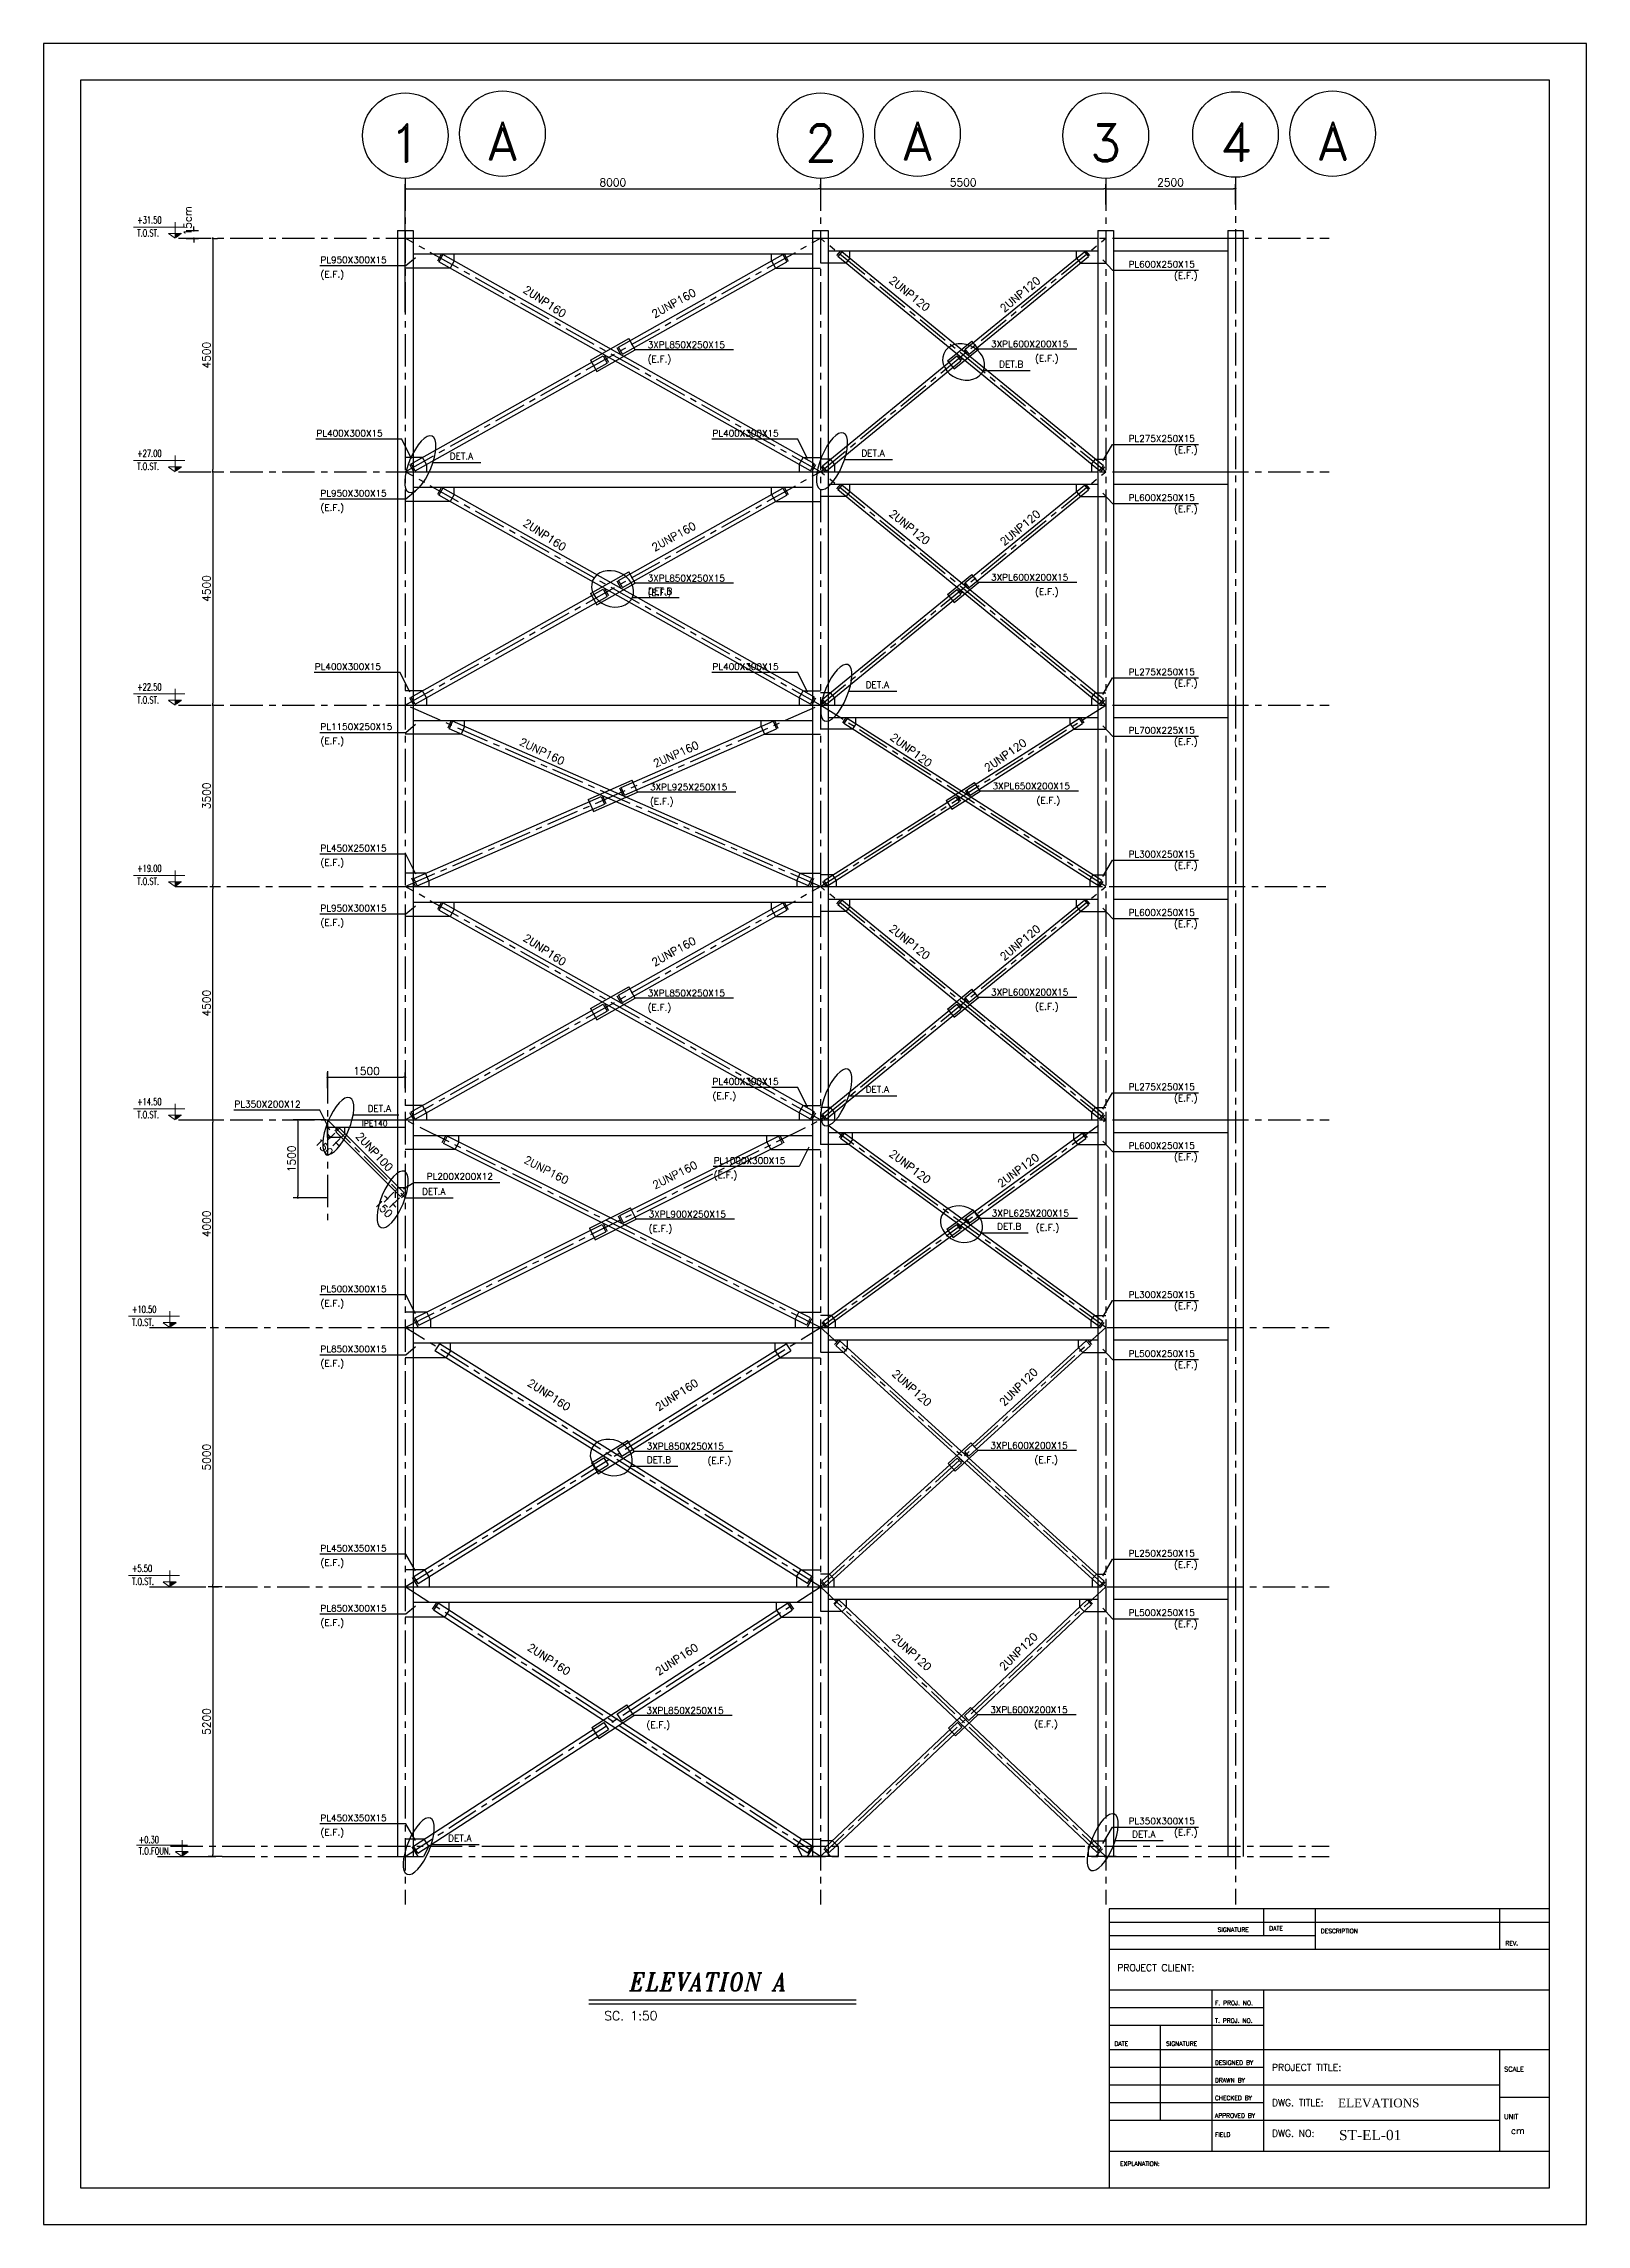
# Model space of a CAD drawing. Header units: inches. Extents: x 1387 to 2676, y -3554 to -2136.
# Drawn here: x 2520.3 to 2579.7, y -2868.1 to -2784 of the extents above; entities that cross this region are included whole.
import ezdxf
from ezdxf.enums import TextEntityAlignment as Align

# ---------------------------------------------------------------- set-up
doc = ezdxf.new("R2010")
doc.units = ezdxf.units.IN
doc.header["$MEASUREMENT"] = 0
for name, pattern in [('CENTER', [2, 1.25, -0.25, 0.25, -0.25]), ('DASHDOTX2', [2, 1, -0.5, 0, -0.5]), ('HIDDEN', [0.375, 0.25, -0.125])]:
    doc.linetypes.add(name, pattern=pattern)
for name, color, linetype in [('1', 1, 'Continuous'), ('2H', 2, 'HIDDEN'), ('2Y', 2, 'Continuous'), ('3', 3, 'HIDDEN'), ('3G', 3, 'Continuous'), ('4C', 4, 'Continuous'), ('6M', 6, 'Continuous'), ('Ax', 1, 'DASHDOTX2'), ('AXE', 1, 'CENTER'), ('D', 1, 'Continuous'), ('DIM', 8, 'Continuous'), ('Layer4', 118, 'Continuous'), ('LEVEL', 3, 'HIDDEN'), ('MEMBER TEXT', 7, 'Continuous'), ('Pich', 2, 'Continuous')]:
    doc.layers.add(name, color=color, linetype=linetype)
doc.layers.add('2', color=2, linetype='Continuous', lineweight=9)
doc.styles.add('ITALICT', font='italict')
doc.styles.add('ROMANC', font='TXT.shx')
doc.styles.add('ROMAND', font='ROMAND.shx')
doc.styles.add('ROMANS', font='ROMANS')
doc.styles.add('ROMANT', font='romant')
doc.styles.add('style1', font='times.ttf')
doc.dimstyles.new('1-100', dxfattribs={"dimtxt": 0.3, "dimasz": 0.08, "dimexe": 0.18, "dimexo": 0.0625, "dimgap": 0.09, "dimtad": 1, "dimdec": 0, "dimlfac": 1000, "dimdsep": 46, "dimtxsty": 'ROMANT', "dimblk": 'DOT', "dimcen": 0.09, "dimclrd": 1, "dimclre": 1, "dimclrt": 3, "dimadec": 0, "dimazin": 0, "dimtfac": 1, "dimtdec": 0, "dimtix": 1, "dimtofl": 0, "dimtmove": 2, "dimatfit": 3, "dimldrblk": 'DOT', "dimfxl": 1, "dimtolj": 1, "dimarcsym": 0})
doc.dimstyles.new('1-50-2', dxfattribs={"dimtxt": 0.3, "dimasz": 0.08, "dimexe": 0.18, "dimexo": 0.0625, "dimgap": 0.09, "dimtad": 1, "dimdec": 0, "dimlfac": 500, "dimdsep": 46, "dimtxsty": 'ROMANT', "dimblk": 'DOT', "dimcen": 0.09, "dimclrd": 1, "dimclre": 1, "dimclrt": 3, "dimadec": 0, "dimazin": 0, "dimtfac": 1, "dimtdec": 0, "dimtix": 1, "dimtofl": 0, "dimtmove": 2, "dimatfit": 3, "dimldrblk": 'DOT', "dimfxl": 1, "dimtolj": 1, "dimarcsym": 0})

msp = doc.modelspace()

# ---------------------------------------------------------------- texts
at = {"layer": '1'}
for s, height, style, p in [('SIGNATURE', 0.167417309, 'ROMANS', (2565.50542946, -2856.84222847)), ('DATE', 0.167417309, 'ROMANS', (2567.49351001, -2856.78991057)), ('DESCRIPTION', 0.1674173092, 'ROMANS', (2569.48159056, -2856.89454638)), ('REV.', 0.167417309, 'ROMANS', (2576.5968262, -2857.36540757)), ('PROJECT CLIENT:', 0.2615895456, 'ROMANS', (2561.63390419, -2858.35670999)), ('T. PROJ. NO.', 0.1674173092, 'ROMANS', (2565.40079365, -2860.34752839)), ('F. PROJ. NO.', 0.1674173092, 'ROMANS', (2565.40079365, -2859.66739557)), ('DATE', 0.167417309, 'ROMANS', (2561.52926837, -2861.23693284)), ('SIGNATURE', 0.167417309, 'ROMANS', (2563.51734892, -2861.23693284)), ('DESIGNED BY', 0.1674173092, 'ROMANS', (2565.40079365, -2861.96938357)), ('DRAWN BY', 0.167417309, 'ROMANS', (2565.40079365, -2862.64951639)), ('PROJECT TITLE:', 0.2615895456, 'ROMANS', (2567.59814583, -2862.20102697)), ('SCALE', 0.188344473, 'ROMANS', (2576.54450829, -2862.23097311)), ('CHECKED BY', 0.167417309, 'ROMANS', (2565.40079365, -2863.32964921)), ('DWG. TITLE:', 0.2615895456, 'ROMANS', (2567.59814583, -2863.56129261)), ('ELEVATIONS', 0.333526671, 'style1', (2570.14730268, -2863.60743813)), ('APPROVED BY', 0.1674173092, 'ROMANS', (2565.40079365, -2864.00978202)), ('UNIT', 0.188344473, 'ROMANS', (2576.54450829, -2864.06209993)), ('FIELD', 0.167417309, 'ROMANS', (2565.40079365, -2864.74223275)), ('DWG. NO:', 0.261589546, 'ROMANS', (2567.59814583, -2864.74223275)), ('ST-EL-01', 0.392384318, 'style1', (2570.18199682, -2864.87411863)), ('cm', 0.261589546, 'ROMANS', (2576.80609783, -2864.63759693)), ('EXPLANATION:', 0.1674173092, 'ROMANS', (2561.74409658, -2865.87097183))]:
    msp.add_text(s, height=height, dxfattribs=dict(at, style=style)).set_placement(p)
at = {"layer": '2Y', "style": 'ROMANC'}
for s, p in [('DET.B', (2557.08385649, -2796.51139578, -0.00749991)), ('DET.A', (2535.90618018, -2800.05737206, -0.02234092)), ('DET.A', (2551.77037063, -2799.94476113, -0.01484509)), ('DET.B', (2543.55364952, -2805.26260655, 0.00000007)), ('DET.A', (2551.93812372, -2808.87530532, -0.01484509)), ('DET.A', (2551.93810631, -2824.47869176, 0.0001548)), ('DET.A', (2532.74137488, -2825.2151116, 0.00005031)), ('DET.A', (2534.83974782, -2828.41392187, 0.00005031)), ('DET.B', (2557.00460948, -2829.76276353, -0.00749998)), ('DET.B', (2543.50449178, -2838.76280453, -0.01499996)), ('DET.A', (2535.84463266, -2853.35572745)), ('DET.A', (2562.2078877, -2853.20234004, -0.00011281))]:
    msp.add_text(s, height=0.249999306, dxfattribs=at).set_placement(p)
at = {"layer": '3', "color": 3, "style": 'ROMAND'}
for s, p in [('A', (2537.94084092, -2787.77650303, 0.00000003)), ('A', (2553.94091337, -2787.77650303, 0.00000003)), ('A', (2569.94096584, -2787.77650303, 0.00000003)), ('1', (2534.19655885, -2787.85213499, 0.00000003)), ('2', (2550.1966313, -2787.85206004, 0.00000003)), ('3', (2561.19668376, -2787.85206004, 0.00000003)), ('4', (2566.19668376, -2787.8080612, 0.00000003))]:
    msp.add_text(s, height=1.4598144, dxfattribs=at).set_placement(p, align=Align.MIDDLE_CENTER)
at = {"layer": '3G'}
for s, height, style, p in [('PL950X300X15', 0.2499993062, 'ROMANC', (2530.92304846, -2792.49041773, 0.00012518)), ('(E.F.)', 0.249999306, 'ROMANC', (2530.92304846, -2793.04370384, 0.00012518)), ('PL600X250X15', 0.2499993062, 'ROMANC', (2562.07400781, -2792.65918161, -0.01499989)), ('(E.F.)', 0.249999306, 'ROMANC', (2563.82346299, -2793.09334799, -0.01499989)), ('3XPL600X200X15', 0.2499993062, 'ROMANC', (2556.7710431, -2795.73040272, -0.0073172)), ('3XPL850X250X15', 0.2499993062, 'ROMANC', (2543.53345726, -2795.76359068, -0.00734107)), ('(E.F.)', 0.249999306, 'ROMANC', (2543.53345726, -2796.31687679, -0.00734107)), ('(E.F.)', 0.249999306, 'ROMANC', (2558.46439943, -2796.28368883, -0.0073172)), ('PL400X300X15', 0.2499993062, 'ROMANC', (2530.77005398, -2799.17538136, -0.00015888)), ('PL400X300X15', 0.2499993062, 'ROMANC', (2546.03407415, -2799.17536475, -0.01499989)), ('PL275X250X15', 0.2499993062, 'ROMANC', (2562.07406639, -2799.37971311, -0.01499989)), ('(E.F.)', 0.249999306, 'ROMANC', (2563.82352157, -2799.81387949, -0.01499989)), ('PL950X300X15', 0.2499993062, 'ROMANC', (2530.92306588, -2801.49041773, 0.00012518)), ('(E.F.)', 0.249999306, 'ROMANC', (2530.92306588, -2802.04370384, 0.00012518)), ('PL600X250X15', 0.2499993062, 'ROMANC', (2562.07402523, -2801.65918161, -0.01499989)), ('(E.F.)', 0.249999306, 'ROMANC', (2563.82348041, -2802.09334799, -0.01499989)), ('3XPL850X250X15', 0.2499993062, 'ROMANC', (2543.53347468, -2804.76359068, -0.00734107)), ('3XPL600X200X15', 0.2499993062, 'ROMANC', (2556.77106052, -2804.73040272, -0.0073172)), ('(E.F.)', 0.249999306, 'ROMANC', (2543.53347468, -2805.31687679, -0.00734107)), ('(E.F.)', 0.249999306, 'ROMANC', (2558.46441685, -2805.28368883, -0.0073172)), ('PL400X300X15', 0.2499993062, 'ROMANC', (2530.7045092, -2808.17536475, -0.01499989)), ('PL400X300X15', 0.2499993062, 'ROMANC', (2546.03409157, -2808.17536475, -0.01499989)), ('PL275X250X15', 0.2499993062, 'ROMANC', (2562.07408381, -2808.37971311, -0.01499989)), ('(E.F.)', 0.249999306, 'ROMANC', (2563.82353899, -2808.81387949, -0.01499989)), ('PL1150X250X15', 0.2499993062, 'ROMANC', (2530.9230251, -2810.49065702, -0.00000005)), ('PL700X225X15', 0.2499993062, 'ROMANC', (2562.07406978, -2810.63182187)), ('(E.F.)', 0.249999306, 'ROMANC', (2530.9230251, -2811.04394313, -0.00000005)), ('(E.F.)', 0.249999306, 'ROMANC', (2563.82352496, -2811.06598825)), ('3XPL925X250X15', 0.2499993062, 'ROMANC', (2543.62316837, -2812.81790538, 0.00799075)), ('(E.F.)', 0.249999306, 'ROMANC', (2543.62316837, -2813.37119149, 0.00799075)), ('3XPL650X200X15', 0.2499993062, 'ROMANC', (2556.82952521, -2812.78046071, 0.00675369)), ('(E.F.)', 0.249999306, 'ROMANC', (2558.52288154, -2813.33374682, 0.00675369)), ('PL450X250X15', 0.2499993062, 'ROMANC', (2530.9230251, -2815.17560404, 0.01499996)), ('(E.F.)', 0.249999306, 'ROMANC', (2530.9230251, -2815.72889014, 0.01499996)), ('PL300X250X15', 0.2499993062, 'ROMANC', (2562.07408063, -2815.40754405, 0.00000569)), ('(E.F.)', 0.249999306, 'ROMANC', (2563.82353581, -2815.84171043, 0.00000569)), ('PL950X300X15', 0.2499993062, 'ROMANC', (2530.92304846, -2817.49065702, 0.01512507)), ('(E.F.)', 0.249999306, 'ROMANC', (2530.92304846, -2818.04394313, 0.01512507)), ('PL600X250X15', 0.2499993062, 'ROMANC', (2562.07400781, -2817.6594209)), ('(E.F.)', 0.249999306, 'ROMANC', (2563.82346299, -2818.09358728)), ('3XPL850X250X15', 0.2499993062, 'ROMANC', (2543.53345726, -2820.76382997, 0.00765882)), ('3XPL600X200X15', 0.2499993062, 'ROMANC', (2556.7710431, -2820.73064201, 0.00768268)), ('(E.F.)', 0.249999306, 'ROMANC', (2543.53345726, -2821.31711608, 0.00765882)), ('(E.F.)', 0.249999306, 'ROMANC', (2558.46439943, -2821.28392812, 0.00768268)), ('PL400X300X15', 0.2499993062, 'ROMANC', (2546.03407415, -2824.17560404)), ('PL350X200X12', 0.2499993062, 'ROMANC', (2527.60843049, -2825.04756317)), ('(E.F.)', 0.249999306, 'ROMANC', (2546.03407415, -2824.72889014)), ('PL275X250X15', 0.2499993062, 'ROMANC', (2562.07406639, -2824.3799524)), ('(E.F.)', 0.249999306, 'ROMANC', (2563.82352157, -2824.81411878)), ('IPE140', 0.21249941, 'ROMANC', (2532.52212587, -2825.77158951, -0.00216021)), ('PL600X250X15', 0.2499993062, 'ROMANC', (2562.07405468, -2826.64703428)), ('PL1000X300X15', 0.2499993062, 'ROMANC', (2546.08029607, -2827.22447991)), ('(E.F.)', 0.249999306, 'ROMANC', (2563.82350986, -2827.08120066)), ('(E.F.)', 0.249999306, 'ROMANC', (2546.08029607, -2827.77776601)), ('3XPL900X250X15', 0.2499993062, 'ROMANC', (2543.57381604, -2829.28994132, -0.00676203)), ('3XPL625X200X15', 0.2499993062, 'ROMANC', (2556.7980768, -2829.2540125, -0.00780765)), ('(E.F.)', 0.249999306, 'ROMANC', (2543.57381604, -2829.84322743, -0.00676203)), ('(E.F.)', 0.249999306, 'ROMANC', (2558.49143313, -2829.80729861, -0.00780765)), ('PL500X300X15', 0.2499993062, 'ROMANC', (2530.92305885, -2832.17560201, -0.01499996)), ('(E.F.)', 0.249999306, 'ROMANC', (2530.92305885, -2832.72888812, -0.01499996)), ('PL300X250X15', 0.2499993062, 'ROMANC', (2562.07406215, -2832.39232112, -0.000008)), ('(E.F.)', 0.249999306, 'ROMANC', (2563.82351733, -2832.8264875, -0.000008)), ('PL850X300X15', 0.2499993062, 'ROMANC', (2530.92303971, -2834.49065702, -0.015)), ('(E.F.)', 0.249999306, 'ROMANC', (2530.92303971, -2835.04394313, -0.015)), ('PL500X250X15', 0.2499993062, 'ROMANC', (2562.07427367, -2834.66940079)), ('(E.F.)', 0.249999306, 'ROMANC', (2563.82372885, -2835.10356717)), ('3XPL850X250X15', 0.2499993062, 'ROMANC', (2543.49938267, -2838.23947228, -0.01499996)), ('3XPL600X200X15', 0.2499993062, 'ROMANC', (2556.74755706, -2838.20972681, -0.01497206)), ('(E.F.)', 0.249999306, 'ROMANC', (2545.84333454, -2838.79275839, -0.01499996)), ('(E.F.)', 0.249999306, 'ROMANC', (2558.44091339, -2838.76301292, -0.01497206)), ('PL450X350X15', 0.2499993062, 'ROMANC', (2530.9230251, -2842.17560404, -0.01499996)), ('(E.F.)', 0.249999306, 'ROMANC', (2530.9230251, -2842.72889014, -0.01499996)), ('PL250X250X15', 0.2499993062, 'ROMANC', (2562.07405724, -2842.36997275, 0.00000033)), ('(E.F.)', 0.249999306, 'ROMANC', (2563.82351242, -2842.80413913, 0.00000033)), ('PL850X300X15', 0.2499993062, 'ROMANC', (2530.92303971, -2844.49065702, -0.015)), ('(E.F.)', 0.249999306, 'ROMANC', (2530.92303971, -2845.04394313, -0.015)), ('PL500X250X15', 0.2499993062, 'ROMANC', (2562.0740377, -2844.65905798)), ('(E.F.)', 0.249999306, 'ROMANC', (2563.82349288, -2845.09322436)), ('3XPL850X250X15', 0.2499993062, 'ROMANC', (2543.48707766, -2848.43014055, -0.00719771)), ('3XPL600X200X15', 0.2499993062, 'ROMANC', (2556.73886713, -2848.40193807, -0.00729063)), ('(E.F.)', 0.249999306, 'ROMANC', (2543.48707766, -2848.98342666, -0.00719771)), ('(E.F.)', 0.249999306, 'ROMANC', (2558.43222346, -2848.95522417, -0.00729063)), ('PL450X350X15', 0.2499993062, 'ROMANC', (2530.92308152, -2852.57560391)), ('PL350X300X15', 0.2499993062, 'ROMANC', (2562.07404005, -2852.69308888, -0.00032894)), ('(E.F.)', 0.249999306, 'ROMANC', (2530.92308152, -2853.12889002)), ('(E.F.)', 0.249999306, 'ROMANC', (2563.82349523, -2853.12725525, -0.00032894)), ('SC. 1:50', 0.35, 'ROMANS', (2541.859825, -2860.25341683))]:
    msp.add_text(s, height=height, dxfattribs=dict(at, style=style)).set_placement(p)
at = {"layer": '3G', "style": 'ROMANC'}
msp.add_text('PL200X200X12', height=0.2499993062, rotation=359.9977149692, dxfattribs=at).set_placement((2535.01871315, -2827.83389988, -0.01527918))
at = {"layer": '4C', "style": 'ITALICT', "width": 0.9}
msp.add_text('ELEVATION A', height=0.7, dxfattribs=at).set_placement((2542.83572443, -2859.12206352))
at = {"layer": 'LEVEL', "style": 'ROMANS', "width": 0.7}
for s, p in [('T.O.ST.  ', (2523.85863415, -2791.46615824, 0.01499996)), ('+31.50', (2523.85863415, -2790.96491133, 0.01499996)), ('T.O.ST.  ', (2523.85863415, -2800.46615824, 0.01499996)), ('+27.00', (2523.85863415, -2799.96491133, 0.01499996)), ('+22.50', (2523.85863415, -2808.96491133, 0.01499996)), ('T.O.ST.  ', (2523.85863415, -2809.46615824, 0.01499996)), ('T.O.ST.  ', (2523.85863415, -2816.46615824, 0.01499996)), ('+19.00', (2523.85863415, -2815.96491133, 0.01499996)), ('+14.50', (2523.85863415, -2824.96491133, 0.01499996)), ('T.O.ST.  ', (2523.85863415, -2825.46615824, 0.01499996)), ('T.O.ST.  ', (2523.65863415, -2833.46615824)), ('+10.50', (2523.65863415, -2832.96491133)), ('T.O.ST.  ', (2523.65863415, -2843.46615824)), ('+5.50', (2523.65863415, -2842.96491133)), ('+0.30', (2523.91873223, -2853.42360677)), ('T.O.FOUN.', (2523.91873223, -2853.85316413))]:
    msp.add_text(s, height=0.27, dxfattribs=at).set_placement(p)
at = {"layer": 'MEMBER TEXT', "color": 3, "ltscale": 2, "style": 'ROMANS'}
for s, rotation, p in [('2UNP160', 326.7848995278, (2539.43955798, -2794.17178604, -0.00757345)), ('2UNP160', 28.8296499665, (2544.65830926, -2794.24364346, -0.00757345)), ('2UNP120', 320.9115843184, (2553.47964926, -2793.85457898, -0.00749991)), ('2UNP120', 39.9605024021, (2558.04676512, -2793.87633813, -0.00749991)), ('2UNP120', 320.9115843184, (2553.47966667, -2802.85457898, -0.00749991)), ('2UNP120', 39.9605024021, (2558.04678254, -2802.87633813, -0.00749991)), ('2UNP160', 326.7848995278, (2539.43957539, -2803.17178604, -0.00757345)), ('2UNP160', 28.8296499665, (2544.65832668, -2803.24364346, -0.00757345)), ('2UNP160', 334.492784274, (2539.36256938, -2811.53765335, 0.00749998)), ('2UNP160', 24.1251902381, (2544.72406994, -2811.64590907, 0.00749998)), ('2UNP120', 323.2800074099, (2553.54729506, -2811.45924872, 0.02249994)), ('2UNP120', 34.9353074741, (2557.46094081, -2811.66170633, 0.02249994)), ('2UNP120', 320.9115843184, (2553.47964926, -2818.85481827, 0.00749998)), ('2UNP120', 39.9605024021, (2558.04676512, -2818.87657742, 0.00749998)), ('2UNP160', 326.7848995278, (2539.43955798, -2819.17202533, 0.00742644)), ('2UNP160', 28.8296499665, (2544.65830926, -2819.24388275, 0.00742644)), ('2UNP100', 312.8584482111, (2532.82579447, -2826.92026195)), ('2UNP160', 332.4953669706, (2539.51893983, -2827.67477108, -0.00749998)), ('2UNP160', 26.6888583488, (2544.6916597, -2827.86660942, -0.00749998)), ('2UNP120', 322.8331021697, (2553.50445504, -2827.52221018, -0.00749991)), ('2UNP120', 36.5810645941, (2557.96261709, -2827.66333578, -0.00749991)), ('2UNP160', 326.7848995278, (2539.5997903, -2836.33424411, -0.01499996)), ('2UNP160', 33.2152713085, (2544.78425205, -2836.33423639, -0.01499996)), ('2UNP120', 317.6771375068, (2553.55479864, -2836.04343828, -0.01499996)), ('2UNP120', 44.4425837605, (2557.997629, -2836.00181296, -0.01499996)), ('2UNP160', 326.7848995278, (2539.59973431, -2846.53420311, -0.00749998)), ('2UNP160', 33.2152713085, (2544.78419605, -2846.53419538, -0.00749998)), ('2UNP120', 317.6771375068, (2553.55479864, -2846.24330782, -0.00750023)), ('2UNP120', 44.4425837605, (2557.997629, -2846.2016825, -0.00750023))]:
    msp.add_text(s, height=0.3, rotation=rotation, dxfattribs=at).set_placement(p, align=Align.BOTTOM_CENTER)

# ---------------------------------------------------------------- blocks, each defined once
blk = doc.blocks.new('DOT')
at = {"layer": 'DIM', "color": 0, "linetype": 'ByBlock'}
blk.add_line((-0.5, 0), (-1, 0), dxfattribs=at)
at = {"layer": 'DIM', "color": 0, "linetype": 'ByBlock', "const_width": 0.5}
blk.add_lwpolyline([(-0.25, 0, 1), (0.25, 0, 1)], format="xyb", close=True, dxfattribs=at)
blk = doc.blocks.new('*D2706')
at = {"layer": 'Defpoints', "color": 0, "transparency": 16777216}
for p in [(2550.192, -2789.618), (2550.192, -2789.618), (2534.192, -2794.448)]:
    blk.add_point(p, dxfattribs=at)
at = {"layer": 'Pich', "color": 1, "lineweight": -2, "transparency": 16777216}
for p, q in [((2534.192, -2794.385), (2534.192, -2789.438)), ((2534.272, -2789.618), (2550.112, -2789.618)), ((2550.192, -2789.68), (2550.192, -2789.798))]:
    blk.add_line(p, q, dxfattribs=at)
at = {"layer": 'Pich', "color": 1, "lineweight": -2, "transparency": 16777216, "xscale": 0.08, "yscale": 0.08, "zscale": 0.08, "rotation": 180}
blk.add_blockref('DOT', (2534.192, -2789.618), dxfattribs=at)
at = {"layer": 'Pich', "color": 1, "lineweight": -2, "transparency": 16777216, "xscale": 0.08, "yscale": 0.08, "zscale": 0.08}
blk.add_blockref('DOT', (2550.192, -2789.618), dxfattribs=at)
at = {"layer": 'Pich', "color": 3, "transparency": 16777216, "insert": (2542.192, -2789.378), "char_height": 0.3, "attachment_point": 5, "style": 'ROMANT'}
blk.add_mtext('\\A1;8000', dxfattribs=at)
blk = doc.blocks.new('_Dot')
at = {"layer": 'DIM', "color": 0, "lineweight": -2}
blk.add_line((-0.5, 0), (-1, 0), dxfattribs=at)
at = {"layer": 'DIM', "color": 0, "const_width": 0.5}
blk.add_lwpolyline([(-0.25, 0, 1), (0.25, 0, 1)], format="xyb", close=True, dxfattribs=at)
blk = doc.blocks.new('*D2696')
at = {"layer": 'Defpoints', "color": 0, "transparency": 16777216}
for p in [(2550.192, -2789.618), (2561.192, -2789.618), (2561.192, -2790.293)]:
    blk.add_point(p, dxfattribs=at)
at = {"layer": 'Pich', "color": 1, "lineweight": -2, "transparency": 16777216}
for p, q in [((2550.192, -2789.555), (2550.192, -2789.438)), ((2561.192, -2790.23), (2561.192, -2789.438)), ((2550.272, -2789.618), (2561.112, -2789.618))]:
    blk.add_line(p, q, dxfattribs=at)
at = {"layer": 'Pich', "color": 1, "lineweight": -2, "transparency": 16777216, "xscale": 0.08, "yscale": 0.08, "zscale": 0.08, "rotation": 180}
blk.add_blockref('DOT', (2550.192, -2789.618), dxfattribs=at)
at = {"layer": 'Pich', "color": 1, "lineweight": -2, "transparency": 16777216, "xscale": 0.08, "yscale": 0.08, "zscale": 0.08}
blk.add_blockref('DOT', (2561.192, -2789.618), dxfattribs=at)
at = {"layer": 'Pich', "color": 3, "transparency": 16777216, "insert": (2555.692, -2789.378), "char_height": 0.3, "attachment_point": 5, "style": 'ROMANT'}
blk.add_mtext('\\A1;5500', dxfattribs=at)
blk = doc.blocks.new('*D2697')
at = {"layer": 'Defpoints', "color": 0, "transparency": 16777216}
for p in [(2561.192, -2789.618), (2566.192, -2789.618), (2566.192, -2790.293)]:
    blk.add_point(p, dxfattribs=at)
at = {"layer": 'Pich', "color": 1, "lineweight": -2, "transparency": 16777216}
for p, q in [((2561.192, -2789.555), (2561.192, -2789.438)), ((2566.192, -2790.23), (2566.192, -2789.438)), ((2561.272, -2789.618), (2566.112, -2789.618))]:
    blk.add_line(p, q, dxfattribs=at)
at = {"layer": 'Pich', "color": 1, "lineweight": -2, "transparency": 16777216, "xscale": 0.08, "yscale": 0.08, "zscale": 0.08, "rotation": 180}
blk.add_blockref('DOT', (2561.192, -2789.618), dxfattribs=at)
at = {"layer": 'Pich', "color": 1, "lineweight": -2, "transparency": 16777216, "xscale": 0.08, "yscale": 0.08, "zscale": 0.08}
blk.add_blockref('DOT', (2566.192, -2789.618), dxfattribs=at)
at = {"layer": 'Pich', "color": 3, "transparency": 16777216, "insert": (2563.692, -2789.378), "char_height": 0.3, "attachment_point": 5, "style": 'ROMANT'}
blk.add_mtext('\\A1;2500', dxfattribs=at)
blk = doc.blocks.new('*D2698')
at = {"layer": 'D', "color": 1, "lineweight": -2, "transparency": 16777216}
for p, q in [((2525.74, -2791.233), (2526.223, -2791.233)), ((2526.043, -2791.153), (2526.043, -2791.073)), ((2525.74, -2791.533), (2526.223, -2791.533)), ((2526.043, -2791.613), (2526.043, -2791.693))]:
    blk.add_line(p, q, dxfattribs=at)
at = {"layer": 'Defpoints', "color": 0, "transparency": 16777216}
for p in [(2525.678, -2791.233), (2525.678, -2791.533), (2526.043, -2791.533)]:
    blk.add_point(p, dxfattribs=at)
at = {"layer": 'D', "color": 1, "lineweight": -2, "transparency": 16777216, "xscale": 0.08, "yscale": 0.08, "zscale": 0.08}
for p, rotation in [((2526.043, -2791.233), 270), ((2526.043, -2791.533), 90)]:
    blk.add_blockref('DOT', p, dxfattribs=dict(at, rotation=rotation))
at = {"layer": 'D', "color": 2, "transparency": 16777216, "insert": (2525.803, -2790.858), "char_height": 0.3, "attachment_point": 5, "rotation": 90, "style": 'ROMANS'}
blk.add_mtext('\\A1;15cm', dxfattribs=at)
blk = doc.blocks.new('*D2699')
at = {"layer": 'Defpoints', "color": 0, "transparency": 16777216}
for p in [(2526.61, -2825.533), (2526.771, -2825.533), (2526.61, -2833.533)]:
    blk.add_point(p, dxfattribs=at)
at = {"layer": 'Pich', "color": 1, "lineweight": -2, "transparency": 16777216}
for p, q in [((2526.672, -2825.533), (2526.951, -2825.533)), ((2526.771, -2833.453), (2526.771, -2825.613)), ((2526.672, -2833.533), (2526.951, -2833.533))]:
    blk.add_line(p, q, dxfattribs=at)
at = {"layer": 'Pich', "color": 1, "lineweight": -2, "transparency": 16777216, "xscale": 0.08, "yscale": 0.08, "zscale": 0.08}
for p, rotation in [((2526.771, -2825.533), 90), ((2526.771, -2833.533), 270)]:
    blk.add_blockref('DOT', p, dxfattribs=dict(at, rotation=rotation))
at = {"layer": 'Pich', "color": 3, "transparency": 16777216, "insert": (2526.531, -2829.533), "char_height": 0.3, "attachment_point": 5, "rotation": 90, "style": 'ROMANT'}
blk.add_mtext('\\A1;4000', dxfattribs=at)
blk = doc.blocks.new('*D2700')
at = {"layer": 'Defpoints', "color": 0, "transparency": 16777216}
for p in [(2526.771, -2833.533), (2526.771, -2843.533), (2526.771, -2843.533)]:
    blk.add_point(p, dxfattribs=at)
at = {"layer": 'Pich', "color": 1, "lineweight": -2, "transparency": 16777216}
for p, q in [((2526.771, -2833.613), (2526.771, -2843.453)), ((2526.834, -2833.533), (2526.951, -2833.533)), ((2526.834, -2843.533), (2526.951, -2843.533))]:
    blk.add_line(p, q, dxfattribs=at)
at = {"layer": 'Pich', "color": 1, "lineweight": -2, "transparency": 16777216, "xscale": 0.08, "yscale": 0.08, "zscale": 0.08}
for p, rotation in [((2526.771, -2833.533), 90), ((2526.771, -2843.533), 270)]:
    blk.add_blockref('DOT', p, dxfattribs=dict(at, rotation=rotation))
at = {"layer": 'Pich', "color": 3, "transparency": 16777216, "insert": (2526.531, -2838.533), "char_height": 0.3, "attachment_point": 5, "rotation": 90, "style": 'ROMANT'}
blk.add_mtext('\\A1;5000', dxfattribs=at)
blk = doc.blocks.new('*D2701')
at = {"layer": 'Defpoints', "color": 0, "transparency": 16777216}
for p in [(2527.191, -2843.533), (2526.771, -2853.933), (2527.191, -2853.933)]:
    blk.add_point(p, dxfattribs=at)
at = {"layer": 'Pich', "color": 1, "lineweight": -2, "transparency": 16777216}
for p, q in [((2527.129, -2843.533), (2526.591, -2843.533)), ((2526.771, -2843.613), (2526.771, -2853.853)), ((2527.129, -2853.933), (2526.591, -2853.933))]:
    blk.add_line(p, q, dxfattribs=at)
at = {"layer": 'Pich', "color": 1, "lineweight": -2, "transparency": 16777216, "xscale": 0.08, "yscale": 0.08, "zscale": 0.08}
for p, rotation in [((2526.771, -2843.533), 90), ((2526.771, -2853.933), 270)]:
    blk.add_blockref('DOT', p, dxfattribs=dict(at, rotation=rotation))
at = {"layer": 'Pich', "color": 3, "transparency": 16777216, "insert": (2526.531, -2848.733), "char_height": 0.3, "attachment_point": 5, "rotation": 90, "style": 'ROMANT'}
blk.add_mtext('\\A1;5200', dxfattribs=at)
blk = doc.blocks.new('*D2702')
at = {"layer": 'Defpoints', "color": 0, "transparency": 16777216}
for p in [(2526.601, -2816.533), (2526.771, -2816.533), (2526.601, -2825.533)]:
    blk.add_point(p, dxfattribs=at)
at = {"layer": 'Pich', "color": 1, "lineweight": -2, "transparency": 16777216}
for p, q in [((2526.664, -2816.533), (2526.951, -2816.533)), ((2526.771, -2825.453), (2526.771, -2816.613)), ((2526.664, -2825.533), (2526.951, -2825.533))]:
    blk.add_line(p, q, dxfattribs=at)
at = {"layer": 'Pich', "color": 1, "lineweight": -2, "transparency": 16777216, "xscale": 0.08, "yscale": 0.08, "zscale": 0.08}
for p, rotation in [((2526.771, -2816.533), 90), ((2526.771, -2825.533), 270)]:
    blk.add_blockref('DOT', p, dxfattribs=dict(at, rotation=rotation))
at = {"layer": 'Pich', "color": 3, "transparency": 16777216, "insert": (2526.531, -2821.033), "char_height": 0.3, "attachment_point": 5, "rotation": 90, "style": 'ROMANT'}
blk.add_mtext('\\A1;4500', dxfattribs=at)
blk = doc.blocks.new('*D2703')
at = {"layer": 'Defpoints', "color": 0, "transparency": 16777216}
for p in [(2526.771, -2809.533), (2526.771, -2816.533), (2526.771, -2816.533)]:
    blk.add_point(p, dxfattribs=at)
at = {"layer": 'Pich', "color": 1, "lineweight": -2, "transparency": 16777216}
for p, q in [((2526.771, -2809.613), (2526.771, -2816.453)), ((2526.834, -2809.533), (2526.951, -2809.533)), ((2526.834, -2816.533), (2526.951, -2816.533))]:
    blk.add_line(p, q, dxfattribs=at)
at = {"layer": 'Pich', "color": 1, "lineweight": -2, "transparency": 16777216, "xscale": 0.08, "yscale": 0.08, "zscale": 0.08}
for p, rotation in [((2526.771, -2809.533), 90), ((2526.771, -2816.533), 270)]:
    blk.add_blockref('DOT', p, dxfattribs=dict(at, rotation=rotation))
at = {"layer": 'Pich', "color": 3, "transparency": 16777216, "insert": (2526.531, -2813.033), "char_height": 0.3, "attachment_point": 5, "rotation": 90, "style": 'ROMANT'}
blk.add_mtext('\\A1;3500', dxfattribs=at)
blk = doc.blocks.new('*D2704')
at = {"layer": 'Defpoints', "color": 0, "transparency": 16777216}
for p in [(2526.75, -2800.533), (2526.75, -2809.533), (2526.77, -2809.533)]:
    blk.add_point(p, dxfattribs=at)
at = {"layer": 'Pich', "color": 1, "lineweight": -2, "transparency": 16777216}
for p, q in [((2526.77, -2800.613), (2526.77, -2809.453)), ((2526.813, -2800.533), (2526.95, -2800.533)), ((2526.813, -2809.533), (2526.95, -2809.533))]:
    blk.add_line(p, q, dxfattribs=at)
at = {"layer": 'Pich', "color": 1, "lineweight": -2, "transparency": 16777216, "xscale": 0.08, "yscale": 0.08, "zscale": 0.08}
for p, rotation in [((2526.77, -2800.533), 90), ((2526.77, -2809.533), 270)]:
    blk.add_blockref('DOT', p, dxfattribs=dict(at, rotation=rotation))
at = {"layer": 'Pich', "color": 3, "transparency": 16777216, "insert": (2526.53, -2805.033), "char_height": 0.3, "attachment_point": 5, "rotation": 90, "style": 'ROMANT'}
blk.add_mtext('\\A1;4500', dxfattribs=at)
blk = doc.blocks.new('*D2705')
at = {"layer": 'Defpoints', "color": 0, "transparency": 16777216}
for p in [(2526.75, -2791.533), (2526.75, -2800.533), (2526.77, -2800.533)]:
    blk.add_point(p, dxfattribs=at)
at = {"layer": 'Pich', "color": 1, "lineweight": -2, "transparency": 16777216}
for p, q in [((2526.77, -2791.613), (2526.77, -2800.453)), ((2526.813, -2791.533), (2526.95, -2791.533)), ((2526.813, -2800.533), (2526.95, -2800.533))]:
    blk.add_line(p, q, dxfattribs=at)
at = {"layer": 'Pich', "color": 1, "lineweight": -2, "transparency": 16777216, "xscale": 0.08, "yscale": 0.08, "zscale": 0.08}
for p, rotation in [((2526.77, -2791.533), 90), ((2526.77, -2800.533), 270)]:
    blk.add_blockref('DOT', p, dxfattribs=dict(at, rotation=rotation))
at = {"layer": 'Pich', "color": 3, "transparency": 16777216, "insert": (2526.53, -2796.033), "char_height": 0.3, "attachment_point": 5, "rotation": 90, "style": 'ROMANT'}
blk.add_mtext('\\A1;4500', dxfattribs=at)
blk = doc.blocks.new('*D3119')
at = {"layer": 'Defpoints', "color": 0, "transparency": 16777216}
for p in [(2534.192, -2823.887), (2531.192, -2824.362), (2534.192, -2824.362)]:
    blk.add_point(p, dxfattribs=at)
at = {"layer": 'Pich', "color": 1, "lineweight": -2, "transparency": 16777216}
for p, q in [((2531.192, -2824.3), (2531.192, -2823.707)), ((2531.272, -2823.887), (2534.112, -2823.887)), ((2534.192, -2824.3), (2534.192, -2823.707))]:
    blk.add_line(p, q, dxfattribs=at)
at = {"layer": 'Pich', "color": 1, "lineweight": -2, "transparency": 16777216, "xscale": 0.08, "yscale": 0.08, "zscale": 0.08, "rotation": 180}
blk.add_blockref('DOT', (2531.192, -2823.887), dxfattribs=at)
at = {"layer": 'Pich', "color": 1, "lineweight": -2, "transparency": 16777216, "xscale": 0.08, "yscale": 0.08, "zscale": 0.08}
blk.add_blockref('DOT', (2534.192, -2823.887), dxfattribs=at)
at = {"layer": 'Pich', "color": 3, "transparency": 16777216, "insert": (2532.692, -2823.647), "char_height": 0.3, "attachment_point": 5, "style": 'ROMANT'}
blk.add_mtext('\\A1;1500', dxfattribs=at)
blk = doc.blocks.new('*D3120')
at = {"layer": 'Defpoints', "color": 0, "transparency": 16777216}
for p in [(2531.192, -2825.533), (2530.048, -2828.533), (2531.276, -2828.533)]:
    blk.add_point(p, dxfattribs=at)
at = {"layer": 'Pich', "color": 1, "lineweight": -2, "transparency": 16777216}
for p, q in [((2531.129, -2825.533), (2529.868, -2825.533)), ((2530.048, -2825.613), (2530.048, -2828.453)), ((2531.213, -2828.533), (2529.868, -2828.533))]:
    blk.add_line(p, q, dxfattribs=at)
at = {"layer": 'Pich', "color": 1, "lineweight": -2, "transparency": 16777216, "xscale": 0.08, "yscale": 0.08, "zscale": 0.08}
for p, rotation in [((2530.048, -2825.533), 90), ((2530.048, -2828.533), 270)]:
    blk.add_blockref('DOT', p, dxfattribs=dict(at, rotation=rotation))
at = {"layer": 'Pich', "color": 3, "transparency": 16777216, "insert": (2529.808, -2827.033), "char_height": 0.3, "attachment_point": 5, "rotation": 90, "style": 'ROMANT'}
blk.add_mtext('\\A1;1500', dxfattribs=at)
blk = doc.blocks.new('*D3121')
at = {"layer": 'Defpoints', "color": 0, "transparency": 16777216}
for p in [(2531.514, -2825.996), (2531.526, -2826.409), (2531.726, -2826.208)]:
    blk.add_point(p, dxfattribs=at)
at = {"layer": 'Pich', "color": 1, "lineweight": -2, "transparency": 16777216}
for p, q in [((2531.47, -2826.04), (2531.186, -2826.324)), ((2531.257, -2826.14), (2531.201, -2826.084)), ((2531.682, -2826.253), (2531.399, -2826.536)), ((2531.582, -2826.465), (2531.639, -2826.522))]:
    blk.add_line(p, q, dxfattribs=at)
at = {"layer": 'Pich', "color": 1, "lineweight": -2, "transparency": 16777216, "xscale": 0.08, "yscale": 0.08, "zscale": 0.08}
for p, rotation in [((2531.314, -2826.197), 315.0000385691185), ((2531.526, -2826.409), 135.0000385691185)]:
    blk.add_blockref('DOT', p, dxfattribs=dict(at, rotation=rotation))
at = {"layer": 'Pich', "color": 3, "transparency": 16777216, "insert": (2531.058, -2826.585), "char_height": 0.3, "attachment_point": 5, "rotation": 315.00004, "style": 'ROMANT'}
blk.add_mtext('\\A1;150', dxfattribs=at)
blk = doc.blocks.new('*D3122')
at = {"layer": 'Defpoints', "color": 0, "transparency": 16777216}
for p in [(2533.796, -2828.278), (2533.716, -2828.783), (2534.008, -2828.49)]:
    blk.add_point(p, dxfattribs=at)
at = {"layer": 'Pich', "color": 1, "lineweight": -2, "transparency": 16777216}
for p, q in [((2533.752, -2828.322), (2533.376, -2828.698)), ((2533.447, -2828.514), (2533.391, -2828.457)), ((2533.964, -2828.534), (2533.589, -2828.91)), ((2533.772, -2828.839), (2533.829, -2828.896))]:
    blk.add_line(p, q, dxfattribs=at)
at = {"layer": 'Pich', "color": 1, "lineweight": -2, "transparency": 16777216, "xscale": 0.08, "yscale": 0.08, "zscale": 0.08}
for p, rotation in [((2533.504, -2828.57), 315.00003856918), ((2533.716, -2828.783), 135.00003856918)]:
    blk.add_blockref('DOT', p, dxfattribs=dict(at, rotation=rotation))
at = {"layer": 'Pich', "color": 3, "transparency": 16777216, "insert": (2533.359, -2828.951), "char_height": 0.3, "attachment_point": 5, "rotation": 315.00004, "style": 'ROMANT'}
blk.add_mtext('\\A1;150', dxfattribs=at)

# ---------------------------------------------------------------- dimensions: what is measured, and where the dimension line sits
at = {"layer": 'D'}
dim = msp.add_linear_dim(base=(2526.04324898, -2791.53265937), p1=(2525.67788667, -2791.23265937), p2=(2525.67788667, -2791.53265937), angle=270, text='15cm', dimstyle='1-100', override={"dimtxsty": 'ROMANS', "dimclrt": 2, "dimtmove": 1}, dxfattribs=at)
dim.commit()
dim.dimension.update_dxf_attribs({"geometry": '*D2698', "text_midpoint": (2526.04324898, -2790.85832432), "dimtype": 160})
at = {"layer": 'Pich'}
for base, p1, p2, picture, middle in [((2550.19198926, -2789.61765371), (2534.19192818, -2794.44792627), (2550.19198926, -2789.61765371), '*D2706', (2542.19195872, -2789.37765371)), ((2561.19204172, -2789.61765371), (2550.19198926, -2789.61765371), (2561.19204172, -2790.29282027), '*D2696', (2555.69201549, -2789.37765371)), ((2566.19204172, -2789.61765371), (2561.19204172, -2789.61765371), (2566.19204172, -2790.29282027), '*D2697', (2563.69204172, -2789.37765371)), ((2534.19196201, -2823.8872383), (2531.19196201, -2824.36237964), (2534.19196201, -2824.36237644), '*D3119', (2532.69196201, -2823.6472383))]:
    dim = msp.add_linear_dim(base=base, p1=p1, p2=p2, dimstyle='1-50-2', dxfattribs=at)
    dim.commit()
    dim.dimension.update_dxf_attribs({"geometry": picture, "text_midpoint": middle})
for base, p1, p2, picture, middle in [((2526.77020948, -2800.53265937), (2526.75021492, -2791.53265937), (2526.75020948, -2800.53265937), '*D2705', (2526.53020948, -2796.03265937)), ((2526.77020948, -2809.53265937), (2526.75021492, -2800.53265937), (2526.75021492, -2809.53265937), '*D2704', (2526.53020948, -2805.03265937)), ((2526.77104266, -2816.53265937), (2526.77104266, -2809.53265937), (2526.77104266, -2816.53265937), '*D2703', (2526.53104266, -2813.03265937)), ((2526.77104266, -2816.53265937), (2526.60104266, -2825.53265937), (2526.60104266, -2816.53265937), '*D2702', (2526.53104266, -2821.03265937)), ((2526.77104266, -2825.53265937), (2526.60956695, -2833.53265937), (2526.60956695, -2825.53265937), '*D2699', (2526.53104266, -2829.53265937)), ((2530.04841215, -2828.53265937), (2531.19196201, -2825.53265937), (2531.27569847, -2828.53265937), '*D3120', (2529.80841215, -2827.03265937)), ((2526.77104266, -2843.53265937), (2526.77104266, -2833.53265937), (2526.77104266, -2843.53265937), '*D2700', (2526.53104266, -2838.53265937)), ((2526.77104266, -2853.93265937), (2527.19104266, -2843.53265937), (2527.19104266, -2853.93265937), '*D2701', (2526.53104266, -2848.73265937))]:
    dim = msp.add_linear_dim(base=base, p1=p1, p2=p2, angle=90, dimstyle='1-50-2', dxfattribs=at)
    dim.commit()
    dim.dimension.update_dxf_attribs({"geometry": picture, "text_midpoint": middle})
for base, p1, p2, angle, picture, middle in [((2531.52579176, -2826.40892408), (2531.51416624, -2825.99628526), (2531.72629842, -2826.20841715), 315.0000385693, '*D3121', (2531.05776067, -2826.58535912)), ((2533.71581007, -2828.78254072), (2533.79598519, -2828.27810114), (2534.00811737, -2828.49023303), 315.0000385691, '*D3122', (2533.35890729, -2828.9509672))]:
    dim = msp.add_linear_dim(base=base, p1=p1, p2=p2, angle=angle, dimstyle='1-50-2', dxfattribs=at)
    dim.commit()
    dim.dimension.update_dxf_attribs({"geometry": picture, "text_midpoint": middle, "dimtype": 161})

# ---------------------------------------------------------------- linework, layer by layer
at = {"layer": '1'}
for p, q in [((2561.31999673, -2855.95282402), (2561.31999673, -2866.70794153)), ((2561.31999673, -2855.95282402), (2561.31999673, -2865.29535798)), ((2578.30094543, -2855.95282402), (2561.31999673, -2855.95282402)), ((2567.28423837, -2856.9991822), (2567.28423837, -2855.95282402)), ((2569.27231892, -2857.52236129), (2569.27231892, -2855.95282402)), ((2576.38755456, -2857.52236129), (2576.38755456, -2855.95282402)), ((2578.30094543, -2856.47600311), (2561.31999673, -2856.47600311)), ((2569.27231892, -2856.9991822), (2561.31999673, -2856.9991822)), ((2578.30094543, -2857.52236129), (2561.31999673, -2857.52236129)), ((2578.30094543, -2859.09189857), (2561.31999673, -2859.09189857)), ((2565.29615783, -2865.29535798), (2565.29615783, -2859.09189857)), ((2567.28423837, -2865.29535798), (2567.28423837, -2859.09189857)), ((2567.28423837, -2859.77203139), (2561.31999673, -2859.77203139)), ((2567.28423837, -2860.4521642), (2561.31999673, -2860.4521642)), ((2563.30807728, -2864.11441784), (2563.30807728, -2860.4521642)), ((2567.28423837, -2861.39388657), (2561.31999673, -2861.39388657)), ((2578.30094543, -2861.39388657), (2567.28423837, -2861.39388657)), ((2576.38755456, -2865.29535798), (2576.38755456, -2861.39388657)), ((2567.28423837, -2862.07401939), (2561.31999673, -2862.07401939)), ((2576.38755456, -2862.7541522), (2561.31999673, -2862.7541522)), ((2567.28423837, -2863.43428502), (2561.31999673, -2863.43428502)), ((2578.30094543, -2863.22501339), (2576.38755456, -2863.22501339)), ((2567.28423837, -2864.11441784), (2561.31999673, -2864.11441784)), ((2576.38755456, -2864.11441784), (2567.28423837, -2864.11441784)), ((2561.31999673, -2865.29535798), (2578.30094543, -2865.29535798))]:
    msp.add_line(p, q, dxfattribs=at)
msp.add_lwpolyline([(2578.30094543, -2866.70794153), (2578.30094543, -2785.43959136), (2521.6679488, -2785.43959136), (2521.6679488, -2866.70794153)], close=True, dxfattribs=at)
at = {"layer": '2'}
for p, q in [((2525.68948899, -2791.10454546, 0.01499996), (2523.71783592, -2791.10454546, 0.01499996)), ((2525.31958209, -2791.53265937, 0.01499996), (2525.31958209, -2790.9082287, 0.01499996)), ((2525.31958209, -2791.53265937, 0.01499996), (2525.05953723, -2791.35249652, 0.01499996)), ((2525.05960382, -2791.34778567, 0.01499996), (2525.5596901, -2791.34778567, 0.01499996)), ((2525.68948899, -2800.10454546, 0.01499996), (2523.71783592, -2800.10454546, 0.01499996)), ((2525.31958209, -2800.53265937, 0.01499996), (2525.05953723, -2800.35249652, 0.01499996)), ((2525.05960382, -2800.34778567, 0.01499996), (2525.5596901, -2800.34778567, 0.01499996)), ((2525.31958209, -2800.53265937, 0.01499996), (2525.31958209, -2799.9082287, 0.01499996)), ((2525.31958209, -2809.53265937, 0.01499996), (2525.31958209, -2808.9082287, 0.01499996)), ((2525.68948899, -2809.10454546, 0.01499996), (2523.71783592, -2809.10454546, 0.01499996)), ((2525.31958209, -2809.53265937, 0.01499996), (2525.05953723, -2809.35249652, 0.01499996)), ((2525.05960382, -2809.34778567, 0.01499996), (2525.5596901, -2809.34778567, 0.01499996)), ((2525.68948899, -2816.10454546, 0.01499996), (2523.71783592, -2816.10454546, 0.01499996)), ((2525.31958209, -2816.53265937, 0.01499996), (2525.05953723, -2816.35249652, 0.01499996)), ((2525.05960382, -2816.34778567, 0.01499996), (2525.5596901, -2816.34778567, 0.01499996)), ((2525.31958209, -2816.53265937, 0.01499996), (2525.31958209, -2815.9082287, 0.01499996)), ((2525.31958209, -2825.53265937, 0.01499996), (2525.31958209, -2824.9082287, 0.01499996)), ((2525.68948899, -2825.10454546, 0.01499996), (2523.71783592, -2825.10454546, 0.01499996)), ((2525.31958209, -2825.53265937, 0.01499996), (2525.05953723, -2825.35249652, 0.01499996)), ((2525.05960382, -2825.34778567, 0.01499996), (2525.5596901, -2825.34778567, 0.01499996)), ((2525.48948899, -2833.10454546), (2523.51783592, -2833.10454546)), ((2525.11958209, -2833.53265937), (2525.11958209, -2832.9082287)), ((2525.11958209, -2833.53265937), (2524.85953723, -2833.35249652)), ((2524.85960382, -2833.34778567), (2525.3596901, -2833.34778567)), ((2525.48948899, -2843.10454546), (2523.51783592, -2843.10454546)), ((2525.11958209, -2843.53265937), (2524.85953723, -2843.35249652)), ((2524.85960382, -2843.34778567), (2525.3596901, -2843.34778567)), ((2525.11958209, -2843.53265937), (2525.11958209, -2842.9082287)), ((2525.80172927, -2853.50454546), (2523.83007621, -2853.50454546)), ((2525.58888328, -2853.93265937), (2525.58888328, -2853.3082287)), ((2525.58888328, -2853.93265937), (2525.32883842, -2853.75249652)), ((2525.32890501, -2853.74778567), (2525.82899129, -2853.74778567))]:
    msp.add_line(p, q, dxfattribs=at)
at = {"layer": '2H'}
for p, q in [((2525.5596235, -2791.35249652, 0.01499996), (2525.31958209, -2791.53265937, 0.01499996)), ((2525.5596235, -2800.35249652, 0.01499996), (2525.31958209, -2800.53265937, 0.01499996)), ((2525.5596235, -2809.35249652, 0.01499996), (2525.31958209, -2809.53265937, 0.01499996)), ((2525.5596235, -2816.35249652, 0.01499996), (2525.31958209, -2816.53265937, 0.01499996)), ((2525.5596235, -2825.35249652, 0.01499996), (2525.31958209, -2825.53265937, 0.01499996)), ((2525.3596235, -2833.35249652), (2525.11958209, -2833.53265937)), ((2525.3596235, -2843.35249652), (2525.11958209, -2843.53265937)), ((2525.82892469, -2853.75249652), (2525.58888328, -2853.93265937))]:
    msp.add_line(p, q, dxfattribs=at)
at = {"layer": '2Y'}
for p, q in [((2534.21388549, -2792.59654785, 0.00012518), (2530.89681936, -2792.59654785, 0.00012518)), ((2534.58411403, -2792.28489141, 0.00012518), (2534.21388549, -2792.59654785, 0.00012518)), ((2561.0796015, -2792.35953672, -0.01499989), (2561.44983005, -2792.76531174, -0.01499989)), ((2561.44983005, -2792.76531174, -0.01499989), (2564.76689617, -2792.76531174, -0.01499989)), ((2546.84392866, -2795.83633863, -0.00734107), (2543.05055977, -2795.83633863, -0.00734107)), ((2560.0815145, -2795.80315067, -0.0073172), (2556.28814561, -2795.80315067, -0.0073172)), ((2556.47337221, -2796.63261006, -0.00749991), (2558.28126105, -2796.63261006, -0.00749991)), ((2534.06089101, -2799.28151149, -0.00015888), (2530.74382488, -2799.28151149, -0.00015888)), ((2534.43111955, -2800.03996344, -0.00015888), (2534.06089101, -2799.28151149, -0.00015888)), ((2549.32491118, -2799.28149487, -0.01499989), (2546.00784506, -2799.28149487, -0.01499989)), ((2549.69513973, -2800.03994683, -0.01499989), (2549.32491118, -2799.28149487, -0.01499989)), ((2561.07966009, -2800.1189692, -0.01499989), (2561.44988863, -2799.48584324, -0.01499989)), ((2561.44988863, -2799.48584324, -0.01499989), (2564.76695475, -2799.48584324, -0.01499989)), ((2535.25633871, -2800.17858635, -0.02234092), (2537.10358475, -2800.17858635, -0.02234092)), ((2551.12052916, -2800.06597542, -0.01484509), (2552.9677752, -2800.06597542, -0.01484509)), ((2534.58413145, -2801.28489141, 0.00012518), (2534.2139029, -2801.59654785, 0.00012518)), ((2561.07961892, -2801.35953672, -0.01499989), (2561.44984747, -2801.76531174, -0.01499989)), ((2534.2139029, -2801.59654785, 0.00012518), (2530.89683678, -2801.59654785, 0.00012518)), ((2561.44984747, -2801.76531174, -0.01499989), (2564.76691359, -2801.76531174, -0.01499989)), ((2542.94316525, -2805.38382083, 0.00000007), (2544.75105408, -2805.38382083, 0.00000007)), ((2546.84394608, -2804.83633863, -0.00734107), (2543.05057718, -2804.83633863, -0.00734107)), ((2560.08153192, -2804.80315067, -0.0073172), (2556.28816302, -2804.80315067, -0.0073172)), ((2533.99534622, -2808.28149487, -0.01499989), (2530.6782801, -2808.28149487, -0.01499989)), ((2534.36557477, -2809.03994683, -0.01499989), (2533.99534622, -2808.28149487, -0.01499989)), ((2549.3249286, -2808.28149487, -0.01499989), (2546.00786248, -2808.28149487, -0.01499989)), ((2549.69515714, -2809.03994683, -0.01499989), (2549.3249286, -2808.28149487, -0.01499989)), ((2561.0796775, -2809.1189692, -0.01499989), (2561.44990605, -2808.48584324, -0.01499989)), ((2561.44990605, -2808.48584324, -0.01499989), (2564.76697217, -2808.48584324, -0.01499989)), ((2551.28828225, -2808.9965196, -0.01484509), (2553.13552829, -2808.9965196, -0.01484509)), ((2534.21386213, -2810.59678715, -0.00000005), (2530.89679601, -2810.59678715, -0.00000005)), ((2534.58409068, -2810.2851307, -0.00000005), (2534.21386213, -2810.59678715, -0.00000005)), ((2561.07966347, -2810.33217698), (2561.44989202, -2810.73795199)), ((2561.44989202, -2810.73795199), (2564.76695814, -2810.73795199)), ((2546.93363976, -2812.89065333, 0.00799075), (2543.14027087, -2812.89065333, 0.00799075)), ((2560.1399966, -2812.85320866, 0.00675369), (2556.34662771, -2812.85320866, 0.00675369)), ((2534.21386213, -2815.28173416, 0.01499996), (2530.89679601, -2815.28173416, 0.01499996)), ((2534.59672008, -2816.05009586, 0.01499996), (2534.21386213, -2815.28173416, 0.01499996)), ((2561.07967433, -2816.14680014, 0.00000569), (2561.44990287, -2815.51367418, 0.00000569)), ((2561.44990287, -2815.51367418, 0.00000569), (2564.76696899, -2815.51367418, 0.00000569)), ((2534.58411403, -2817.2851307, 0.01512507), (2534.21388549, -2817.59678715, 0.01512507)), ((2534.21388549, -2817.59678715, 0.01512507), (2530.89681936, -2817.59678715, 0.01512507)), ((2561.0796015, -2817.35977601), (2561.44983005, -2817.76555103)), ((2561.44983005, -2817.76555103), (2564.76689617, -2817.76555103)), ((2546.84392866, -2820.83657792, 0.00765882), (2543.05055977, -2820.83657792, 0.00765882)), ((2560.0815145, -2820.80338996, 0.00768268), (2556.28814561, -2820.80338996, 0.00768268)), ((2549.32491118, -2824.28173416), (2546.00784506, -2824.28173416)), ((2549.69513973, -2825.04018612), (2549.32491118, -2824.28173416)), ((2551.28826483, -2824.59990604, 0.0001548), (2553.13551087, -2824.59990604, 0.0001548)), ((2561.07966009, -2825.11920849), (2561.44988863, -2824.48608253)), ((2561.44988863, -2824.48608253), (2564.76695475, -2824.48608253)), ((2530.89926751, -2825.1536933), (2527.58220139, -2825.1536933)), ((2531.28212546, -2825.922055), (2530.89926751, -2825.1536933)), ((2532.18336042, -2825.33632589, 0.00005031), (2533.93877945, -2825.33632589, 0.00005031)), ((2549.74136164, -2826.57830119), (2549.3711331, -2827.33061003)), ((2561.07964837, -2826.3473894), (2561.44987692, -2826.75316441)), ((2549.3711331, -2827.33061003), (2546.05406698, -2827.33061003)), ((2561.44987692, -2826.75316441), (2564.76694304, -2826.75316441)), ((2534.12033209, -2828.19348621), (2534.51957306, -2827.94001009, -0.01527918)), ((2534.51953082, -2827.94001009, -0.01527918), (2537.83659693, -2827.94014238, -0.01527918)), ((2534.18990635, -2828.53513615, 0.00005031), (2536.03715239, -2828.53513615, 0.00005031)), ((2546.88428744, -2829.36268927, -0.00676203), (2543.09091855, -2829.36268927, -0.00676203)), ((2560.1085482, -2829.32676045, -0.00780765), (2556.31517931, -2829.32676045, -0.00780765)), ((2556.39412521, -2829.88397781, -0.00749998), (2558.20201405, -2829.88397781, -0.00749998)), ((2534.21389587, -2832.28173214, -0.01499996), (2530.89682975, -2832.28173214, -0.01499996)), ((2534.58688808, -2833.01416368, -0.01499996), (2534.21389587, -2832.28173214, -0.01499996)), ((2561.07965584, -2833.13157721, -0.000008), (2561.44988439, -2832.49845124, -0.000008)), ((2561.44988439, -2832.49845124, -0.000008), (2564.76695051, -2832.49845124, -0.000008)), ((2534.21387674, -2834.59678715, -0.015), (2530.89681062, -2834.59678715, -0.015)), ((2534.58410529, -2834.2851307, -0.015), (2534.21387674, -2834.59678715, -0.015)), ((2561.07986736, -2834.3697559), (2561.45009591, -2834.77553092)), ((2561.45009591, -2834.77553092), (2564.76716203, -2834.77553092)), ((2546.80985407, -2838.31222023, -0.01499996), (2543.01648518, -2838.31222023, -0.01499996)), ((2560.05802845, -2838.28247476, -0.01497206), (2556.26465956, -2838.28247476, -0.01497206)), ((2542.89400751, -2838.88401882, -0.01499996), (2544.70189635, -2838.88401882, -0.01499996)), ((2534.21386213, -2842.28173416, -0.01499996), (2530.89679601, -2842.28173416, -0.01499996)), ((2534.58409068, -2842.91486013, -0.01499996), (2534.21386213, -2842.28173416, -0.01499996)), ((2561.07965093, -2843.10922884, 0.00000033), (2561.44987948, -2842.47610288, 0.00000033)), ((2561.44987948, -2842.47610288, 0.00000033), (2564.7669456, -2842.47610288, 0.00000033)), ((2534.21387674, -2844.59678715, -0.015), (2530.89681062, -2844.59678715, -0.015)), ((2534.58410529, -2844.2851307, -0.015), (2534.21387674, -2844.59678715, -0.015)), ((2561.07963139, -2844.35941309), (2561.44985994, -2844.76518811)), ((2561.44985994, -2844.76518811), (2564.76692606, -2844.76518811)), ((2546.79754906, -2848.5028885, -0.00719771), (2543.00418017, -2848.5028885, -0.00719771)), ((2560.04933852, -2848.47468602, -0.00729063), (2556.25596963, -2848.47468602, -0.00729063)), ((2534.21391855, -2852.68173404), (2530.89685242, -2852.68173404)), ((2534.58414709, -2853.31486), (2534.21391855, -2852.68173404)), ((2535.19479118, -2853.47694173), (2537.04203722, -2853.47694173)), ((2561.07963374, -2853.43234496, -0.00032894), (2561.44986229, -2852.799219, -0.00032894)), ((2561.44986229, -2852.799219, -0.00032894), (2564.76692841, -2852.799219, -0.00032894)), ((2561.55804622, -2853.32355433, -0.00011281), (2563.40529226, -2853.32355433, -0.00011281))]:
    msp.add_line(p, q, dxfattribs=at)
at = {"layer": '2Y', "extrusion": (0, 0, -1)}
for centre in [(2555.71203455, -2796.29946779, -0.00749991), (2542.18182759, -2805.05067856, 0.00000007), (2555.63278755, -2829.55083554, -0.00749998), (2542.13266985, -2838.55087654, -0.01499996)]:
    msp.add_ellipse(centre, major_axis=(0.76773116, -0.31833612), ratio=0.8162990064, start_param=-1.5707963268, end_param=4.7123889804, dxfattribs=at)
for centre in [(2534.77272271, -2800.24101382, -0.02234092), (2550.63691316, -2800.12840288, -0.01484509), (2550.80466625, -2809.05894707, -0.01484509), (2550.80464883, -2824.66233351, 0.0001548), (2531.60791741, -2825.76219808, 0.00005031), (2533.70629035, -2828.59756362, 0.00005031), (2534.71117518, -2853.5393692), (2561.07443022, -2853.38598179, -0.00011281)]:
    msp.add_ellipse(centre, major_axis=(0.44980915, 1.08480463), ratio=0.3680028453, dxfattribs=at)
at = {"layer": '3'}
for points in [[(2525.31958209, -2791.53265937, 0.01499996), (2525.5596235, -2791.35249652, 0.01499996), (2525.31958209, -2791.35249652, 0.01499996)], [(2525.31958209, -2800.53265937, 0.01499996), (2525.5596235, -2800.35249652, 0.01499996), (2525.31958209, -2800.35249652, 0.01499996)], [(2525.31958209, -2809.53265937, 0.01499996), (2525.5596235, -2809.35249652, 0.01499996), (2525.31958209, -2809.35249652, 0.01499996)], [(2525.31958209, -2816.53265937, 0.01499996), (2525.5596235, -2816.35249652, 0.01499996), (2525.31958209, -2816.35249652, 0.01499996)], [(2525.31958209, -2825.53265937, 0.01499996), (2525.5596235, -2825.35249652, 0.01499996), (2525.31958209, -2825.35249652, 0.01499996)], [(2525.11958209, -2833.53265937), (2525.3596235, -2833.35249652), (2525.11958209, -2833.35249652)], [(2525.11958209, -2843.53265937), (2525.3596235, -2843.35249652), (2525.11958209, -2843.35249652)], [(2525.58888328, -2853.93265937), (2525.82892469, -2853.75249652), (2525.58888328, -2853.75249652)]]:
    msp.add_solid(points, dxfattribs=at)
at = {"layer": '3G'}
for p, q in [((2533.89193407, -2791.23265937), (2533.89199319, -2853.93265937)), ((2533.89193407, -2791.23265937), (2534.49193407, -2791.23265937)), ((2534.49193407, -2791.23265937), (2534.49199319, -2853.93265937)), ((2549.89200652, -2791.23267446), (2550.49200652, -2791.23267446)), ((2549.89200652, -2791.23267446), (2549.89206565, -2853.93267446)), ((2550.49200652, -2791.23267446), (2550.49206565, -2853.93267446)), ((2560.89205899, -2791.23268483), (2561.49205899, -2791.23268483)), ((2560.89205899, -2791.23268483), (2560.89211811, -2853.93268483)), ((2561.49205899, -2791.23268483), (2561.49211811, -2853.93268483)), ((2565.89205899, -2791.23268954), (2566.49205899, -2791.23268954)), ((2565.89205899, -2791.23268954), (2565.89211811, -2853.93268954)), ((2566.49205899, -2791.23268954), (2566.49211811, -2853.93268954)), ((2534.49198339, -2791.53265937), (2549.89205584, -2791.53265937, 0.01499996)), ((2550.49205584, -2791.53265937, 0.01499996), (2560.8921083, -2791.53264956, 0.01499996)), ((2550.49205584, -2792.01265937, 0.01499996), (2560.8921083, -2792.01264956, 0.01499996)), ((2551.01430004, -2792.05041309, -0.00095441), (2550.8623257, -2792.23616508, -0.00095441)), ((2561.10803413, -2800.3086745, -0.01478177), (2551.01430004, -2792.05041309, -0.00101774)), ((2551.32388669, -2792.30370365, -0.00095441), (2551.32388641, -2792.01241917, 0.01500004)), ((2555.77592651, -2795.80877191, -0.00728179), (2560.36961429, -2792.05041309, -0.00101774)), ((2560.06002764, -2792.30370365, -0.00095441), (2560.06002791, -2792.01241917, 0.01500004)), ((2560.36961429, -2792.05041309, -0.00095441), (2560.52158862, -2792.23616508, -0.00095441)), ((2561.4921083, -2791.53265937, 0.01499996), (2565.8921083, -2791.53265937, 0.01499996)), ((2561.4921083, -2792.01265937, 0.01499996), (2565.8921083, -2792.01265937, 0.01499996)), ((2535.91617969, -2792.68587061, -0.00130588), (2534.19195902, -2792.68587223, -0.0185744)), ((2534.49198339, -2792.13265937), (2549.89205584, -2792.13265937, 0.01499996)), ((2535.63727562, -2792.16183576, -0.00130588), (2535.48039197, -2792.44073991, -0.00130588)), ((2549.81330042, -2800.50300439, -0.01479198), (2535.48039197, -2792.44073991, -0.00135491)), ((2549.97018407, -2800.22410025, -0.01479198), (2535.63727562, -2792.16183576, -0.00135491)), ((2536.07306334, -2792.40696646, -0.00130588), (2535.91617969, -2792.68587061, -0.00130588)), ((2536.07306334, -2792.40696646, -0.00130588), (2536.07306105, -2792.13242008, 0.00104137)), ((2542.41376466, -2795.7241246, -0.00729204), (2548.74671388, -2792.1618234, -0.00135491)), ((2542.57064883, -2796.00302845, -0.00729204), (2548.90359806, -2792.44072725, -0.00135491)), ((2548.31092662, -2792.40695492, -0.00130588), (2548.31092839, -2792.13240854, 0.00104137)), ((2548.31092662, -2792.40695492, -0.00130588), (2548.46781079, -2792.68585877, -0.00130588)), ((2548.46781079, -2792.68585877, -0.00130588), (2550.19203147, -2792.68585714, -0.0185744)), ((2548.74671388, -2792.1618234, -0.00130588), (2548.90359806, -2792.44072725, -0.00130588)), ((2551.17191236, -2792.48945564, -0.00095441), (2550.1919586, -2792.48945471, -0.01499989)), ((2560.9560598, -2800.4944265, -0.01478177), (2550.8623257, -2792.23616508, -0.00101774)), ((2551.32388669, -2792.30370365, -0.00095441), (2551.17191236, -2792.48945564, -0.00095441)), ((2555.92790085, -2795.9945239, -0.00728179), (2560.52158862, -2792.23616508, -0.00101774)), ((2560.06002764, -2792.30370365, -0.00095441), (2560.21200197, -2792.48945564, -0.00095441)), ((2560.21200197, -2792.48945564, -0.00095441), (2561.19195572, -2792.48945471, -0.01499989)), ((2541.33343703, -2796.22855044, -0.00826348), (2542.80542825, -2795.40055137, -0.00688349)), ((2543.05055977, -2795.83633863, -0.00734107), (2542.80542825, -2795.40055137, -0.00734107)), ((2534.41382063, -2800.22411492, -0.01479198), (2541.81334796, -2796.06186063, -0.00785493)), ((2541.33343703, -2796.22855044, -0.00780591), (2541.57856855, -2796.6643377, -0.00780591)), ((2541.57856855, -2796.6643377, -0.00826348), (2543.05055977, -2795.83633863, -0.00688349)), ((2541.81334796, -2796.06186063, -0.00780591), (2541.97023214, -2796.34076447, -0.00780591)), ((2542.57064883, -2796.00302845, -0.00734107), (2542.41376466, -2795.7241246, -0.00734107)), ((2550.27588019, -2800.3086745, -0.01478177), (2555.45601348, -2796.07051106, -0.00771803)), ((2550.42785453, -2800.4944265, -0.01478177), (2555.60798781, -2796.25626305, -0.00771803)), ((2555.09576872, -2796.26188429, -0.00814019), (2556.03485505, -2795.49356402, -0.00685963)), ((2555.09576872, -2796.26188429, -0.0076547), (2555.34905927, -2796.57147094, -0.0076547)), ((2555.34905927, -2796.57147094, -0.00814019), (2556.28814561, -2795.80315067, -0.00685963)), ((2555.45601348, -2796.07051106, -0.0076547), (2555.60798781, -2796.25626305, -0.0076547)), ((2555.50245148, -2796.03251748, -0.0076547), (2555.65442581, -2796.21826947, -0.0076547)), ((2555.88146285, -2796.03251748, -0.00734511), (2555.72948852, -2795.84676549, -0.00734511)), ((2555.92790085, -2795.9945239, -0.00734511), (2555.77592651, -2795.80877191, -0.00734511)), ((2556.28814561, -2795.80315067, -0.00734511), (2556.03485505, -2795.49356402, -0.00734511)), ((2534.5707048, -2800.50301877, -0.01479198), (2541.97023214, -2796.34076447, -0.00785493)), ((2534.84960789, -2799.9789834, -0.01484101), (2534.1920527, -2799.97898526, -0.01515166)), ((2534.5707048, -2800.50301877, -0.01484101), (2534.41382063, -2800.22411492, -0.01484101)), ((2535.00649207, -2800.25788724, -0.01484101), (2534.84960789, -2799.9789834, -0.01484101)), ((2535.00649207, -2800.25788724, -0.01484101), (2535.00650594, -2800.53243363, -0.00112495)), ((2549.3775127, -2800.25787369, -0.01484101), (2549.37749934, -2800.53242008, -0.00112495)), ((2549.3775127, -2800.25787369, -0.01484101), (2549.53439635, -2799.97896955, -0.01484101)), ((2549.53439635, -2799.97896955, -0.01484101), (2550.19195154, -2799.97897017, -0.01515166)), ((2549.81330042, -2800.50300439, -0.01484101), (2549.97018407, -2800.22410025, -0.01484101)), ((2550.58546684, -2800.05538395, -0.01484509), (2550.19191039, -2800.05538432, -0.01499989)), ((2550.42785453, -2800.4944265, -0.01484509), (2550.27588019, -2800.3086745, -0.01484509)), ((2550.73744118, -2800.24113594, -0.01484509), (2550.58546684, -2800.05538395, -0.01484509)), ((2550.73744118, -2800.24113594, -0.01484509), (2550.7374409, -2800.5324105, 0.00000007)), ((2560.64647315, -2800.24113594, -0.01484509), (2560.79844748, -2800.05538395, -0.01484509)), ((2560.64647315, -2800.24113594, -0.01484509), (2560.64647342, -2800.5324105, 0.00000007)), ((2560.79844748, -2800.05538395, -0.01484509), (2561.19200393, -2800.05538432, -0.01499989)), ((2560.9560598, -2800.4944265, -0.01484509), (2561.10803413, -2800.3086745, -0.01484509)), ((2534.49198339, -2800.53265937), (2549.89205584, -2800.53265937, 0.01499996)), ((2534.49198339, -2800.53265937), (2549.89205584, -2800.53265937, 0.01499996)), ((2534.49198339, -2801.13265937), (2549.89205584, -2801.13265937, 0.01499996)), ((2534.49198339, -2801.13265937), (2549.89205584, -2801.13265937, 0.01499996)), ((2535.63729303, -2801.16183576, -0.00130588), (2535.48040938, -2801.44073991, -0.00130588)), ((2549.97020149, -2809.22410025, -0.01479198), (2535.63729303, -2801.16183576, -0.00135491)), ((2536.07308075, -2801.40696646, -0.00130588), (2536.07307847, -2801.13242008, 0.00104137)), ((2542.41378207, -2804.7241246, -0.00729204), (2548.7467313, -2801.1618234, -0.00135491)), ((2548.31094404, -2801.40695492, -0.00130588), (2548.31094581, -2801.13240854, 0.00104137)), ((2548.7467313, -2801.1618234, -0.00130588), (2548.90361547, -2801.44072725, -0.00130588)), ((2550.49205584, -2800.53265937, 0.01499996), (2560.8921083, -2800.53264956, 0.01499996)), ((2550.49205584, -2801.01265937, 0.01499996), (2560.8921083, -2801.01264956, 0.01499996)), ((2551.01431745, -2801.05041309, -0.00095441), (2550.86234312, -2801.23616508, -0.00095441)), ((2560.95607722, -2809.4944265, -0.01478177), (2550.86234312, -2801.23616508, -0.00101774)), ((2561.10805155, -2809.3086745, -0.01478177), (2551.01431745, -2801.05041309, -0.00101774)), ((2551.3239041, -2801.30370365, -0.00095441), (2551.17192977, -2801.48945564, -0.00095441)), ((2551.3239041, -2801.30370365, -0.00095441), (2551.32390383, -2801.01241917, 0.01500004)), ((2555.77594393, -2804.80877191, -0.00728179), (2560.36963171, -2801.05041309, -0.00101774)), ((2555.92791826, -2804.9945239, -0.00728179), (2560.52160604, -2801.23616508, -0.00101774)), ((2560.06004505, -2801.30370365, -0.00095441), (2560.06004533, -2801.01241917, 0.01500004)), ((2560.06004505, -2801.30370365, -0.00095441), (2560.21201939, -2801.48945564, -0.00095441)), ((2560.36963171, -2801.05041309, -0.00095441), (2560.52160604, -2801.23616508, -0.00095441)), ((2561.4921083, -2800.53265937, 0.01499996), (2565.8921083, -2800.53265937, 0.01499996)), ((2561.4921083, -2801.01265937, 0.01499996), (2565.8921083, -2801.01265937, 0.01499996)), ((2535.91619711, -2801.68587061, -0.00130588), (2534.19197643, -2801.68587223, -0.0185744)), ((2549.81331784, -2809.50300439, -0.01479198), (2535.48040938, -2801.44073991, -0.00135491)), ((2536.07308075, -2801.40696646, -0.00130588), (2535.91619711, -2801.68587061, -0.00130588)), ((2542.57066625, -2805.00302845, -0.00729204), (2548.90361547, -2801.44072725, -0.00135491)), ((2548.31094404, -2801.40695492, -0.00130588), (2548.46782821, -2801.68585877, -0.00130588)), ((2548.46782821, -2801.68585877, -0.00130588), (2550.19204888, -2801.68585714, -0.0185744)), ((2551.17192977, -2801.48945564, -0.00095441), (2550.19197602, -2801.48945471, -0.01499989)), ((2560.21201939, -2801.48945564, -0.00095441), (2561.19197314, -2801.48945471, -0.01499989)), ((2541.33345444, -2805.22855044, -0.00826348), (2542.80544566, -2804.40055137, -0.00688349)), ((2542.57066625, -2805.00302845, -0.00734107), (2542.41378207, -2804.7241246, -0.00734107)), ((2543.05057718, -2804.83633863, -0.00734107), (2542.80544566, -2804.40055137, -0.00734107)), ((2555.09578613, -2805.26188429, -0.00814019), (2556.03487247, -2804.49356402, -0.00685963)), ((2556.28816302, -2804.80315067, -0.00734511), (2556.03487247, -2804.49356402, -0.00734511)), ((2534.41383805, -2809.22411492, -0.01479198), (2541.81336538, -2805.06186063, -0.00785493)), ((2534.57072222, -2809.50301877, -0.01479198), (2541.97024955, -2805.34076447, -0.00785493)), ((2541.33345444, -2805.22855044, -0.00780591), (2541.57858597, -2805.6643377, -0.00780591)), ((2541.57858597, -2805.6643377, -0.00826348), (2543.05057718, -2804.83633863, -0.00688349)), ((2541.81336538, -2805.06186063, -0.00780591), (2541.97024955, -2805.34076447, -0.00780591)), ((2550.27589761, -2809.3086745, -0.01478177), (2555.4560309, -2805.07051106, -0.00771803)), ((2550.42787194, -2809.4944265, -0.01478177), (2555.60800523, -2805.25626305, -0.00771803)), ((2555.09578613, -2805.26188429, -0.0076547), (2555.34907669, -2805.57147094, -0.0076547)), ((2555.34907669, -2805.57147094, -0.00814019), (2556.28816302, -2804.80315067, -0.00685963)), ((2555.4560309, -2805.07051106, -0.0076547), (2555.60800523, -2805.25626305, -0.0076547)), ((2555.50246889, -2805.03251748, -0.0076547), (2555.65444323, -2805.21826947, -0.0076547)), ((2555.88148026, -2805.03251748, -0.00734511), (2555.72950593, -2804.84676549, -0.00734511)), ((2555.92791826, -2804.9945239, -0.00734511), (2555.77594393, -2804.80877191, -0.00734511)), ((2534.84962531, -2808.9789834, -0.01484101), (2534.19207011, -2808.97898526, -0.01515166)), ((2534.57072222, -2809.50301877, -0.01484101), (2534.41383805, -2809.22411492, -0.01484101)), ((2534.49198339, -2809.53265937), (2549.89205584, -2809.53265937, 0.01499996)), ((2535.00650948, -2809.25788724, -0.01484101), (2534.84962531, -2808.9789834, -0.01484101)), ((2535.00650948, -2809.25788724, -0.01484101), (2535.00652336, -2809.53243363, -0.00112495)), ((2549.37753012, -2809.25787369, -0.01484101), (2549.37751676, -2809.53242008, -0.00112495)), ((2549.37753012, -2809.25787369, -0.01484101), (2549.53441376, -2808.97896955, -0.01484101)), ((2549.53441376, -2808.97896955, -0.01484101), (2550.19196896, -2808.97897017, -0.01515166)), ((2549.81331784, -2809.50300439, -0.01484101), (2549.97020149, -2809.22410025, -0.01484101)), ((2550.58548426, -2809.05538395, -0.01484509), (2550.19192781, -2809.05538432, -0.01499989)), ((2550.42787194, -2809.4944265, -0.01484509), (2550.27589761, -2809.3086745, -0.01484509)), ((2550.49205584, -2809.53265937, 0.01499996), (2560.8921083, -2809.53264956, 0.01499996)), ((2550.73745859, -2809.24113594, -0.01484509), (2550.58548426, -2809.05538395, -0.01484509)), ((2550.73745859, -2809.24113594, -0.01484509), (2550.73745832, -2809.5324105, 0.00000007)), ((2560.64649056, -2809.24113594, -0.01484509), (2560.7984649, -2809.05538395, -0.01484509)), ((2560.64649056, -2809.24113594, -0.01484509), (2560.64649084, -2809.5324105, 0.00000007)), ((2560.7984649, -2809.05538395, -0.01484509), (2561.19202135, -2809.05538432, -0.01499989)), ((2560.95607722, -2809.4944265, -0.01484509), (2561.10805155, -2809.3086745, -0.01484509)), ((2561.4921083, -2809.53265937, 0.01499996), (2565.8921083, -2809.53265937, 0.01499996)), ((2534.49198339, -2810.13265937), (2549.89205584, -2810.13265937, 0.01499996)), ((2536.01763966, -2810.15655814, 0.00159982), (2535.88937054, -2810.44972539, 0.00159982)), ((2549.73775897, -2816.50879399, 0.01463432), (2535.88937054, -2810.44972539, 0.00165136)), ((2549.86602858, -2816.21562696, 0.01463432), (2536.01763966, -2810.15655814, 0.00165136)), ((2536.47571348, -2810.35697863, 0.00159982), (2536.34744437, -2810.65014587, 0.00159982)), ((2536.47571348, -2810.35697863, 0.00159982), (2536.47573012, -2810.13252018, 0.01306774)), ((2542.51785588, -2812.7154384, 0.00713433), (2548.36638438, -2810.15670849, 0.00165136)), ((2542.64611835, -2813.00860855, 0.00713433), (2548.49464635, -2810.44987886, 0.00165136)), ((2547.90830567, -2810.35711782, 0.00159982), (2547.9082945, -2810.13265937, 0.01306774)), ((2547.90830567, -2810.35711782, 0.00159982), (2548.03656764, -2810.65028819, 0.00159982)), ((2548.36638438, -2810.15670849, 0.00159982), (2548.49464635, -2810.44987886, 0.00159982)), ((2551.42914642, -2810.4620938, 0.00124545), (2550.19214645, -2810.46209497)), ((2550.49205584, -2810.01265937, 0.01499996), (2560.8921083, -2810.01264956, 0.01499996)), ((2551.22053535, -2810.04486314, 0.00124545), (2551.09168357, -2810.24734085, 0.00124545)), ((2560.91781504, -2816.50044638, 0.01471359), (2551.09168357, -2810.24734085, 0.00131448)), ((2561.04666681, -2816.29796867, 0.01471359), (2551.22053535, -2810.04486314, 0.00131448)), ((2551.55799819, -2810.2596161, 0.00124545), (2551.42914642, -2810.4620938, 0.00124545)), ((2551.55799819, -2810.2596161, 0.00124545), (2551.55799842, -2810.01265057, 0.01499996)), ((2555.83736195, -2812.7979917, 0.00721386), (2560.1636288, -2810.04486314, 0.00131448)), ((2555.96621414, -2813.00046914, 0.00721386), (2560.29248057, -2810.24734085, 0.00131448)), ((2559.82616595, -2810.2596161, 0.00124545), (2559.82616572, -2810.01265057, 0.01499996)), ((2559.82616595, -2810.2596161, 0.00124545), (2559.95501773, -2810.4620938, 0.00124545)), ((2559.95501773, -2810.4620938, 0.00124545), (2561.19201769, -2810.46209497)), ((2560.1636288, -2810.04486314, 0.00124545), (2560.29248057, -2810.24734085, 0.00124545)), ((2561.4921083, -2810.01265937, 0.01499996), (2565.8921083, -2810.01265937, 0.01499996)), ((2536.34744437, -2810.65014587, 0.00159982), (2534.19204696, -2810.65009542)), ((2548.03656764, -2810.65028819, 0.00159982), (2550.19196505, -2810.65029022)), ((2534.51784791, -2816.2154401, 0.01463432), (2541.73783565, -2813.05669707, 0.0078656)), ((2541.24368313, -2813.1746523, 0.00829505), (2542.93986077, -2812.43257496, 0.00670489)), ((2541.44409323, -2813.63273067, 0.00829505), (2543.14027087, -2812.89065333, 0.00670489)), ((2541.73783565, -2813.05669707, 0.00718587), (2541.86609816, -2813.34986732, 0.00781407)), ((2542.64611835, -2813.00860855, 0.00781407), (2542.51785584, -2812.71543831, 0.00718587)), ((2543.14027087, -2812.89065333, 0.00799075), (2542.93986077, -2812.43257496, 0.00700919)), ((2550.33749733, -2816.29796867, 0.01471359), (2555.41795, -2813.06489502, 0.00778578)), ((2555.03753643, -2813.2121555, 0.00824595), (2556.13187406, -2812.51574627, 0.00675369)), ((2555.25229009, -2813.54961789, 0.00824595), (2556.34662771, -2812.85320866, 0.00675369)), ((2555.41795, -2813.06489502, 0.00728289), (2555.54680226, -2813.26737257, 0.00771675)), ((2555.46856943, -2813.03268208, 0.00728289), (2555.59742162, -2813.23515952, 0.00771675)), ((2555.91559471, -2813.03268208, 0.00771676), (2555.78674252, -2812.83020465, 0.00728289)), ((2555.96621414, -2813.00046914, 0.00771676), (2555.83736188, -2812.7979916, 0.00728289)), ((2556.34662771, -2812.85320866, 0.00786138), (2556.13187406, -2812.51574627, 0.00713827)), ((2534.64611038, -2816.50861025, 0.01463432), (2541.86609812, -2813.34986723, 0.0078656)), ((2541.24368313, -2813.1746523, 0.00700918), (2541.44409323, -2813.63273067, 0.00799075)), ((2550.4663491, -2816.50044638, 0.01471359), (2555.5468022, -2813.26737246, 0.00778578)), ((2555.03753643, -2813.2121555, 0.00713826), (2555.25229009, -2813.54961789, 0.00786138)), ((2534.97592662, -2816.01503076, 0.01405248), (2534.19195744, -2816.0150315)), ((2534.64611038, -2816.50861025, 0.01468585), (2534.51784791, -2816.2154401, 0.01405248)), ((2535.10418871, -2816.30820005, 0.01468585), (2534.97592662, -2816.01503076, 0.01405248)), ((2535.10418909, -2816.30820092, 0.01468585), (2535.10418909, -2816.53265937, 0.01499996)), ((2549.27968515, -2816.30837351, 0.01468585), (2549.27967968, -2816.53283196, 0.01499996)), ((2549.27968553, -2816.30837264, 0.01468585), (2549.40795476, -2816.01520648, 0.01405248)), ((2549.40795476, -2816.01520648, 0.01405248), (2550.19192393, -2816.01522631)), ((2549.73775897, -2816.50879399, 0.01468585), (2549.86602858, -2816.21562696, 0.01405248)), ((2550.67496017, -2816.08321572, 0.01478261), (2550.19195993, -2816.08321526)), ((2550.4663491, -2816.50044638, 0.01478261), (2550.33749733, -2816.29796867, 0.01478261)), ((2550.80381194, -2816.28569342, 0.01478261), (2550.67496017, -2816.08321572, 0.01478261)), ((2550.80381194, -2816.28569342, 0.01478261), (2550.80381217, -2816.53265895, 0.02999992)), ((2560.5803522, -2816.28569342, 0.01478261), (2560.58035197, -2816.53265895, 0.02999992)), ((2560.5803522, -2816.28569342, 0.01478261), (2560.70920397, -2816.08321572, 0.01478261)), ((2560.70920397, -2816.08321572, 0.01478261), (2561.19220421, -2816.08321526)), ((2560.91781504, -2816.50044638, 0.01478261), (2561.04666681, -2816.29796867, 0.01478261)), ((2534.49195793, -2816.53265937, 0.01512507), (2549.89203038, -2816.53265937, 0.03012503)), ((2534.4919585, -2817.13265937, 0.01512507), (2549.89203095, -2817.13265937, 0.03012503)), ((2535.63727562, -2817.16207505, 0.01369401), (2535.48039197, -2817.4409792, 0.01369401)), ((2549.97018407, -2825.22433954, 0.00020791), (2535.63727562, -2817.16207505, 0.01364498)), ((2536.07306334, -2817.40720575, 0.01369401), (2536.07306105, -2817.13265937, 0.01604126)), ((2542.41376466, -2820.72436389, 0.00770785), (2548.74671388, -2817.16206269, 0.01364498)), ((2548.31092662, -2817.40719421, 0.01369401), (2548.31092839, -2817.13264783, 0.01604126)), ((2548.74671388, -2817.16206269, 0.01369401), (2548.90359806, -2817.44096654, 0.01369401)), ((2550.49203083, -2816.53265925), (2560.8920833, -2816.53264944)), ((2550.49203083, -2817.01265925), (2560.8920833, -2817.01264944)), ((2551.01430004, -2817.05065238, 0.01404548), (2550.8623257, -2817.23640437, 0.01404548)), ((2560.9560598, -2825.49466579, 0.00021812), (2550.8623257, -2817.23640437, 0.01398215)), ((2561.10803413, -2825.30891379, 0.00021812), (2551.01430004, -2817.05065238, 0.01398215)), ((2551.32388669, -2817.30394294, 0.01404548), (2551.17191236, -2817.48969493, 0.01404548)), ((2551.32388669, -2817.30394294, 0.01404548), (2551.32388641, -2817.01265846, 0.02999992)), ((2555.77592651, -2820.8090112, 0.0077181), (2560.36961429, -2817.05065238, 0.01398215)), ((2555.92790085, -2820.99476319, 0.0077181), (2560.52158862, -2817.23640437, 0.01398215)), ((2560.06002764, -2817.30394294, 0.01404548), (2560.06002791, -2817.01265846, 0.02999992)), ((2560.06002764, -2817.30394294, 0.01404548), (2560.21200197, -2817.48969493, 0.01404548)), ((2560.36961429, -2817.05065238, 0.01404548), (2560.52158862, -2817.23640437, 0.01404548)), ((2561.4920833, -2816.53265925), (2565.8920833, -2816.53265925)), ((2561.4920833, -2817.01265925), (2565.8920833, -2817.01265925)), ((2535.91617969, -2817.6861099, 0.01369401), (2534.19195902, -2817.68611152, -0.00357451)), ((2549.81330042, -2825.50324368, 0.00020791), (2535.48039197, -2817.4409792, 0.01364498)), ((2536.07306334, -2817.40720575, 0.01369401), (2535.91617969, -2817.6861099, 0.01369401)), ((2542.57064883, -2821.00326774, 0.00770785), (2548.90359806, -2817.44096654, 0.01364498)), ((2548.31092662, -2817.40719421, 0.01369401), (2548.46781079, -2817.68609806, 0.01369401)), ((2548.46781079, -2817.68609806, 0.01369401), (2550.19203147, -2817.68609644, -0.00357451)), ((2551.17191236, -2817.48969493, 0.01404548), (2550.1919586, -2817.489694)), ((2560.21200197, -2817.48969493, 0.01404548), (2561.19195572, -2817.489694)), ((2541.33343703, -2821.22878973, 0.00673641), (2542.80542825, -2820.40079066, 0.0081164)), ((2543.05055977, -2820.83657792, 0.00765882), (2542.80542825, -2820.40079066, 0.00765882)), ((2555.09576872, -2821.26212358, 0.0068597), (2556.03485505, -2820.49380331, 0.00814026)), ((2556.28814561, -2820.80338996, 0.00765478), (2556.03485505, -2820.49380331, 0.00765478)), ((2534.41382063, -2825.22435421, 0.00020791), (2541.81334796, -2821.06209992, 0.00714496)), ((2534.5707048, -2825.50325806, 0.00020791), (2541.97023214, -2821.34100376, 0.00714496)), ((2541.33343703, -2821.22878973, 0.00719398), (2541.57856855, -2821.66457699, 0.00719398)), ((2541.57856855, -2821.66457699, 0.00673641), (2543.05055977, -2820.83657792, 0.0081164)), ((2541.81334796, -2821.06209992, 0.00719398), (2541.97023214, -2821.34100376, 0.00719398)), ((2542.57064883, -2821.00326774, 0.00765882), (2542.41376466, -2820.72436389, 0.00765882)), ((2550.27588019, -2825.30891379, 0.00021812), (2555.45601348, -2821.07075035, 0.00728186)), ((2550.42785453, -2825.49466579, 0.00021812), (2555.60798781, -2821.25650234, 0.00728186)), ((2555.09576872, -2821.26212358, 0.00734518), (2555.34905927, -2821.57171023, 0.00734518)), ((2555.34905927, -2821.57171023, 0.0068597), (2556.28814561, -2820.80338996, 0.00814026)), ((2555.45601348, -2821.07075035, 0.00734518), (2555.60798781, -2821.25650234, 0.00734518)), ((2555.50245148, -2821.03275677, 0.00734518), (2555.65442581, -2821.21850876, 0.00734518)), ((2555.88146285, -2821.03275677, 0.00765478), (2555.72948852, -2820.84700478, 0.00765478)), ((2555.92790085, -2820.99476319, 0.00765478), (2555.77592651, -2820.8090112, 0.00765478)), ((2531.19196117, -2825.53265937), (2531.19196135, -2825.81243543)), ((2531.19196201, -2825.53265937), (2534.19205379, -2825.53267411, -0.00007354)), ((2534.84960789, -2824.97922269, 0.00015888), (2534.1920527, -2824.97922455, -0.00015178)), ((2534.5707048, -2825.50325806, 0.00015888), (2534.41382063, -2825.22435421, 0.00015888)), ((2534.49198339, -2825.53265937), (2549.89205584, -2825.53265937, 0.01499996)), ((2535.00649207, -2825.25812654, 0.00015888), (2534.84960789, -2824.97922269, 0.00015888)), ((2535.00649207, -2825.25812654, 0.00015888), (2535.00650594, -2825.53267292, 0.01387494)), ((2549.3775127, -2825.25811298, 0.00015888), (2549.37749934, -2825.53265937, 0.01387494)), ((2549.3775127, -2825.25811298, 0.00015888), (2549.53439635, -2824.97920884, 0.00015888)), ((2549.53439635, -2824.97920884, 0.00015888), (2550.19195154, -2824.97920946, -0.00015178)), ((2549.81330042, -2825.50324368, 0.00015888), (2549.97018407, -2825.22433954, 0.00015888)), ((2550.58546684, -2825.05562324, 0.0001548), (2550.19191039, -2825.05562361)), ((2550.42785453, -2825.49466579, 0.0001548), (2550.27588019, -2825.30891379, 0.0001548)), ((2550.49205584, -2825.53265937, 0.01499996), (2560.8921083, -2825.53264956, 0.01499996)), ((2550.73744118, -2825.24137523, 0.0001548), (2550.58546684, -2825.05562324, 0.0001548)), ((2550.73744118, -2825.24137523, 0.0001548), (2550.7374409, -2825.53264979, 0.01499996)), ((2560.64647315, -2825.24137523, 0.0001548), (2560.79844748, -2825.05562324, 0.0001548)), ((2560.64647315, -2825.24137523, 0.0001548), (2560.64647342, -2825.53264979, 0.01499996)), ((2560.79844748, -2825.05562324, 0.0001548), (2561.19200393, -2825.05562361)), ((2560.9560598, -2825.49466579, 0.0001548), (2561.10803413, -2825.30891379, 0.0001548)), ((2561.4921083, -2825.53265937, 0.01499996), (2565.8921083, -2825.53265937, 0.01499996)), ((2531.19196135, -2825.81243543), (2534.20325032, -2825.81245016, -0.00007354)), ((2531.19196159, -2826.20841749), (2531.19196135, -2825.81243543)), ((2531.72629842, -2826.20841715), (2531.19196159, -2826.20841749)), ((2531.6555875, -2825.85486381), (2531.51416624, -2825.99628526)), ((2531.51416624, -2825.99628526), (2534.00811737, -2828.49023303)), ((2531.6555875, -2825.85486381), (2534.14953863, -2828.34881158)), ((2531.86771968, -2826.0669957), (2531.72629842, -2826.20841715)), ((2531.86771968, -2826.0669957), (2531.86772092, -2825.81243873, -0.0000165)), ((2534.49198339, -2826.13265937), (2549.89205584, -2826.13265937, 0.01499996)), ((2535.80352257, -2826.15949222, -0.00139332), (2535.66041406, -2826.44570883, -0.00139332)), ((2549.66684565, -2833.44893467, -0.01457465), (2535.66041406, -2826.44570883, -0.00144364)), ((2549.80995427, -2833.16271811, -0.01457465), (2535.80352257, -2826.15949222, -0.00144364)), ((2536.25073604, -2826.38309927, -0.00139332), (2536.10762752, -2826.66931589, -0.00139332)), ((2536.25073604, -2826.38309927, -0.00139332), (2536.25075034, -2826.13265937, 0.01328689)), ((2542.46034678, -2829.21958154, -0.00718129), (2548.58051666, -2826.15949222, -0.00144364)), ((2542.60345482, -2829.5057962, -0.00718129), (2548.72361609, -2826.44568966, -0.00144364)), ((2548.13330319, -2826.38309927, -0.00139332), (2548.13328889, -2826.13265937, 0.01328689)), ((2548.13330319, -2826.38309927, -0.00139332), (2548.2764117, -2826.66931589, -0.00139332)), ((2548.58051666, -2826.15949222, -0.00139332), (2548.72362517, -2826.44570883, -0.00139332)), ((2551.28702344, -2826.47731466, -0.00108195), (2550.19216333, -2826.47731776)), ((2550.49205584, -2826.01265937, 0.01499996), (2560.8921083, -2826.01264956, 0.01499996)), ((2551.10469055, -2826.04794918, -0.00108195), (2550.96352919, -2826.24204573, -0.00108195)), ((2560.93956852, -2833.49735904, -0.014818), (2550.96352919, -2826.24204573, -0.00114811)), ((2561.08072988, -2833.30326249, -0.014818), (2551.10469055, -2826.04794918, -0.00114811)), ((2551.4281848, -2826.28321811, -0.00108195), (2551.28702344, -2826.47731466, -0.00108195)), ((2551.4281848, -2826.28321811, -0.00108195), (2551.42818454, -2826.01265849, 0.01499996)), ((2555.80346943, -2829.30323527, -0.00728147), (2560.27947456, -2826.04794053, -0.00114811)), ((2555.94463149, -2829.49733131, -0.00728147), (2560.42063629, -2826.24203681, -0.00114811)), ((2559.95598076, -2826.28321007, -0.00108195), (2559.9559805, -2826.01265045, 0.01499996)), ((2559.95598076, -2826.28321007, -0.00108195), (2560.09714248, -2826.47730635, -0.00108195)), ((2560.09714248, -2826.47730635, -0.00108195), (2561.19200259, -2826.47730738)), ((2560.27947456, -2826.04794053, -0.00108195), (2560.42063629, -2826.24203681, -0.00108195)), ((2561.4921083, -2826.01265937, 0.01499996), (2565.8921083, -2826.01265937, 0.01499996)), ((2536.10762752, -2826.66931589, -0.00139332), (2534.19208928, -2826.66931769)), ((2548.2764117, -2826.66931589, -0.00139332), (2550.19194995, -2826.66931769)), ((2533.93740645, -2828.13667969), (2533.79598519, -2828.27810114)), ((2533.79598519, -2828.27810114), (2533.79598519, -2828.53265937)), ((2533.93740645, -2828.13667969), (2534.19196479, -2828.13667969)), ((2534.14953863, -2828.34881158), (2534.00811737, -2828.49023303)), ((2541.29312068, -2829.70257234, -0.00823783), (2542.86731086, -2828.91547612, -0.00676203)), ((2543.09091855, -2829.36268927, -0.00791919), (2542.86731086, -2828.91547612, -0.00708067)), ((2555.06899238, -2829.73848342, -0.00822342), (2556.07990922, -2829.00326704, -0.00683819)), ((2556.31517931, -2829.32676045, -0.00783556), (2556.07990922, -2829.00326704, -0.00722606)), ((2534.57409487, -2833.16273867, -0.01457465), (2541.78058361, -2829.5594638, -0.00781857)), ((2534.71719358, -2833.44893467, -0.01457465), (2541.92369245, -2829.84568007, -0.00781857)), ((2541.29312068, -2829.70257234, -0.00708066), (2541.51672836, -2830.14978549, -0.00791919)), ((2541.51672836, -2830.14978549, -0.00823783), (2543.09091855, -2829.36268927, -0.00676203)), ((2541.78058357, -2829.55946373, -0.0072316), (2541.92369249, -2829.84568015, -0.00776825)), ((2542.60345566, -2829.50579788, -0.00776826), (2542.46034674, -2829.21958147, -0.0072316)), ((2550.30344892, -2833.30327265, -0.014818), (2555.4395402, -2829.56791256, -0.00778015)), ((2550.44461065, -2833.49736894, -0.014818), (2555.58070225, -2829.76200861, -0.00778015)), ((2555.06899238, -2829.73848342, -0.00722606), (2555.30426247, -2830.06197683, -0.00783556)), ((2555.30426247, -2830.06197683, -0.00822342), (2556.31517931, -2829.32676045, -0.00683819)), ((2555.4395402, -2829.56791256, -0.00734796), (2555.58070231, -2829.76200869, -0.00771366)), ((2555.94463149, -2829.49733131, -0.00771366), (2555.80346937, -2829.30323519, -0.00734796)), ((2535.02129842, -2832.93911105, -0.01462496), (2534.1919734, -2832.93911184)), ((2534.71719358, -2833.44893467, -0.01477529), (2534.57408494, -2833.16271809, -0.01462496)), ((2535.16440705, -2833.22532762, -0.01477529), (2535.02129832, -2832.93911086, -0.01462496)), ((2535.16440705, -2833.22532762, -0.01477529), (2535.16440663, -2833.53265937, -0.01434501)), ((2549.21963218, -2833.22532762, -0.01477529), (2549.36274091, -2832.93911086, -0.01462496)), ((2549.21963218, -2833.22532762, -0.01477529), (2549.2196326, -2833.53265937, -0.01434501)), ((2549.36274081, -2832.93911105, -0.01462496), (2550.19206583, -2832.93911184)), ((2549.66684565, -2833.44893467, -0.01477529), (2549.80995428, -2833.16271809, -0.01462496)), ((2550.62694273, -2833.06800311, -0.014818), (2550.19194391, -2833.0680027)), ((2550.44461065, -2833.49736894, -0.014818), (2550.30344892, -2833.30327265, -0.014818)), ((2550.76810445, -2833.26209939, -0.014818), (2550.62694273, -2833.06800311, -0.014818)), ((2550.76810445, -2833.26209939, -0.014818), (2550.76810471, -2833.53265911)), ((2560.61607427, -2833.26209011, -0.014818), (2560.75723563, -2833.06799356, -0.014818)), ((2560.61607427, -2833.26209011, -0.014818), (2560.61607452, -2833.53264982)), ((2560.75723563, -2833.06799356, -0.014818), (2561.19223444, -2833.06799233)), ((2560.93956852, -2833.49735904, -0.014818), (2561.08072988, -2833.30326249, -0.014818)), ((2534.49198339, -2833.53265937, -0.01499996), (2549.89205584, -2833.53265937)), ((2534.49198339, -2834.13265937, -0.01499996), (2549.89205584, -2834.13265937)), ((2535.50473828, -2834.16445936, -0.01499996), (2535.33513832, -2834.43581863, -0.01499996)), ((2549.86630411, -2843.1404604, -0.01499996), (2535.50473828, -2834.16445936, -0.01499996)), ((2535.92873714, -2834.42945931, -0.01499996), (2535.92873577, -2834.13265937, -0.01360054)), ((2542.37518637, -2838.22954112, -0.01499996), (2548.87930095, -2834.16445936, -0.01499996)), ((2548.45530209, -2834.42945931, -0.01499996), (2548.45530345, -2834.13265937, -0.01360054)), ((2548.87930095, -2834.16445936, -0.01499996), (2549.04890091, -2834.43581863, -0.01499996)), ((2550.49205584, -2833.53265937), (2560.8921083, -2833.53264956)), ((2550.49205584, -2834.01265937), (2560.8921083, -2834.01264956)), ((2550.94284945, -2834.05301951, -0.01499996), (2550.78140735, -2834.23060455, -0.01499996)), ((2561.13064023, -2843.3147138, -0.01499996), (2550.94284945, -2834.05301951, -0.01499996)), ((2551.23882452, -2834.32208968, -0.01499996), (2551.23882423, -2834.01265866)), ((2555.75342835, -2838.31476488, -0.01499996), (2560.44131469, -2834.05301951, -0.01499996)), ((2560.14533962, -2834.32208968, -0.01499996), (2560.14533991, -2834.01265866)), ((2560.44131469, -2834.05301951, -0.01499996), (2560.60275679, -2834.23060455, -0.01499996)), ((2561.4921083, -2833.53265937), (2565.8921083, -2833.53265937)), ((2561.4921083, -2834.01265937), (2565.8921083, -2834.01265937)), ((2535.75913717, -2834.70081857, -0.01499996), (2534.19197506, -2834.70082005)), ((2549.69670414, -2843.41181966, -0.01499996), (2535.33513832, -2834.43581863, -0.01499996)), ((2535.92873714, -2834.42945931, -0.01499996), (2535.75913717, -2834.70081857, -0.01499996)), ((2542.54478633, -2838.50090038, -0.01499996), (2549.04890091, -2834.43581863, -0.01499996)), ((2548.45530209, -2834.42945931, -0.01499996), (2548.62490206, -2834.70081857, -0.01499996)), ((2548.62490206, -2834.70081857, -0.01499996), (2550.19206417, -2834.70082005)), ((2551.07738242, -2834.49967473, -0.01499996), (2550.19194256, -2834.49967389)), ((2560.96919812, -2843.49229884, -0.01499996), (2550.78140735, -2834.23060455, -0.01499996)), ((2551.23882452, -2834.32208968, -0.01499996), (2551.07738242, -2834.49967473, -0.01499996)), ((2555.91487046, -2838.49234992, -0.01499996), (2560.60275679, -2834.23060455, -0.01499996)), ((2560.14533962, -2834.32208968, -0.01499996), (2560.30678172, -2834.49967473, -0.01499996)), ((2560.30678172, -2834.49967473, -0.01499996), (2561.19222158, -2834.49967389)), ((2541.36755405, -2838.75318052, -0.01499996), (2542.75148523, -2837.88822138, -0.01499996)), ((2541.632554, -2839.17717938, -0.01499996), (2543.01648518, -2838.31222023, -0.01499996)), ((2542.54478633, -2838.50090038, -0.01499996), (2542.37518637, -2838.22954112, -0.01499996)), ((2543.01648518, -2838.31222023, -0.01499996), (2542.75148523, -2837.88822138, -0.01499996)), ((2555.11950458, -2838.78294613, -0.01499996), (2555.99558939, -2837.98649969, -0.01499996)), ((2555.38857475, -2839.0789212, -0.01499996), (2556.26465956, -2838.28247476, -0.01499996)), ((2555.91487046, -2838.49234992, -0.01499996), (2555.75342835, -2838.31476488, -0.01499996)), ((2556.26465956, -2838.28247476, -0.01499996), (2555.99558939, -2837.98649969, -0.01499996)), ((2534.51773512, -2843.1404604, -0.01499996), (2541.8392529, -2838.56450037, -0.01499996)), ((2534.68733508, -2843.41181966, -0.01499996), (2542.00885286, -2838.83585964, -0.01499996)), ((2541.36755405, -2838.75318052, -0.01499996), (2541.632554, -2839.17717938, -0.01499996)), ((2541.8392529, -2838.56450037, -0.01499996), (2542.00885286, -2838.83585964, -0.01499996)), ((2550.25352392, -2843.3147138, -0.01499996), (2555.46929369, -2838.57307097, -0.01499996)), ((2550.41496602, -2843.49229884, -0.01499996), (2555.63073579, -2838.75065601, -0.01499996)), ((2555.11950458, -2838.78294613, -0.01499996), (2555.38857475, -2839.0789212, -0.01499996)), ((2555.46929369, -2838.57307097, -0.01499996), (2555.63073579, -2838.75065601, -0.01499996)), ((2534.94173397, -2842.87546045, -0.01499996), (2534.19198089, -2842.87546127)), ((2534.68733508, -2843.41181966, -0.00385264), (2534.51773512, -2843.1404604, -0.01499996)), ((2535.11133394, -2843.14681972, -0.00385264), (2534.94173397, -2842.87546045, -0.01499996)), ((2535.11133394, -2843.14681972, -0.00385264), (2535.1113371, -2843.53265937, -0.00060326)), ((2549.27270529, -2843.14681972, -0.00385264), (2549.27270212, -2843.53265937, -0.00060326)), ((2549.27270529, -2843.14681972, -0.00385264), (2549.44230525, -2842.87546045, -0.01499996)), ((2549.44230525, -2842.87546045, -0.01499996), (2550.19193655, -2842.87546127)), ((2549.69670414, -2843.41181966, -0.00385264), (2549.86630411, -2843.1404604, -0.01499996)), ((2550.54949899, -2843.04564363, -0.01499996), (2550.19217717, -2843.04564397)), ((2550.41496602, -2843.49229884, -0.01499996), (2550.25352392, -2843.3147138, -0.01499996)), ((2550.71094109, -2843.22322867, -0.01499996), (2550.54949899, -2843.04564363, -0.01499996)), ((2550.71094109, -2843.22322867, -0.01499996), (2550.7109408, -2843.53264977)), ((2560.67322305, -2843.22322867, -0.01499996), (2560.83466516, -2843.04564363, -0.01499996)), ((2560.67322305, -2843.22322867, -0.01499996), (2560.67322335, -2843.53264977)), ((2560.83466516, -2843.04564363, -0.01499996), (2561.19198697, -2843.04564397)), ((2560.96919812, -2843.49229884, -0.01499996), (2561.13064023, -2843.3147138, -0.01499996)), ((2534.49198339, -2843.53265937, -0.01499996), (2549.89205584, -2843.53265937)), ((2534.49198339, -2844.13265937, -0.01499996), (2549.89205584, -2844.13265937)), ((2535.45906875, -2844.16535875, -0.01394109), (2535.28467202, -2844.43366042, -0.01394109)), ((2549.87744468, -2853.53733776, -0.00037669), (2535.45906875, -2844.16535875, -0.01389393)), ((2535.8782901, -2844.43785364, -0.01394109), (2535.87830236, -2844.13265937, -0.0013503)), ((2542.36151269, -2848.43162209, -0.00774068), (2548.92497048, -2844.16535875, -0.01389393)), ((2548.50574913, -2844.43785364, -0.01394109), (2548.50573687, -2844.13265937, -0.0013503)), ((2548.92497048, -2844.16535875, -0.01394109), (2549.0993672, -2844.43366042, -0.01394109)), ((2550.49205584, -2843.53265937), (2560.8921083, -2843.53264956)), ((2550.49205584, -2844.01265937), (2560.8921083, -2844.01264956)), ((2560.85524823, -2853.77927152, -0.00034727), (2550.7387112, -2844.21452543, -0.01414229)), ((2550.90396392, -2844.04013041, -0.01418192), (2550.739081, -2844.21452543, -0.01418192)), ((2561.02013127, -2853.60487662, -0.00034727), (2550.90359412, -2844.04013041, -0.01414229)), ((2551.19462229, -2844.31493527, -0.01418192), (2551.19462257, -2844.01265022)), ((2555.74546713, -2848.51696441, -0.00768545), (2560.48057003, -2844.04013041, -0.01414229)), ((2555.91035023, -2848.69135926, -0.00768545), (2560.64545294, -2844.21452543, -0.01414229)), ((2560.18991165, -2844.31493527, -0.01418192), (2560.18991137, -2844.01265022)), ((2560.48057003, -2844.04013041, -0.01418192), (2560.64545294, -2844.21452543, -0.01418192)), ((2561.4921083, -2843.53265937), (2565.8921083, -2843.53265937)), ((2561.4921083, -2844.01265937), (2565.8921083, -2844.01265937)), ((2535.70389337, -2844.7061553, -0.01394109), (2534.19210629, -2844.70615673)), ((2549.70304779, -2853.80563932, -0.00037669), (2535.28467202, -2844.43366042, -0.01389393)), ((2535.8782901, -2844.43785364, -0.01394109), (2535.70389337, -2844.7061553, -0.01394109)), ((2542.53590967, -2848.69992359, -0.00774068), (2549.0993672, -2844.43366042, -0.01389393)), ((2548.50574913, -2844.43785364, -0.01394109), (2548.68014586, -2844.7061553, -0.01394109)), ((2548.68014586, -2844.7061553, -0.01394109), (2550.19193294, -2844.70615673)), ((2551.02973937, -2844.48933029, -0.01418192), (2550.19254833, -2844.48933108)), ((2551.19462229, -2844.31493527, -0.01418192), (2551.02973937, -2844.48933029, -0.01418192)), ((2560.18991165, -2844.31493527, -0.01418192), (2560.35479457, -2844.48933029, -0.01418192)), ((2560.35479457, -2844.48933029, -0.01418192), (2561.19198561, -2844.48933108)), ((2541.37985906, -2848.96235745, -0.00686636), (2542.73168489, -2848.08366741, -0.0081337)), ((2542.53590967, -2848.69992359, -0.00730655), (2542.36151269, -2848.43162209, -0.00769352)), ((2543.00418017, -2848.5028885, -0.00719771), (2542.73168489, -2848.08366741, -0.00780236)), ((2555.12819451, -2848.99047396, -0.00691867), (2555.98116447, -2848.18402793, -0.00808179)), ((2556.25596963, -2848.47468602, -0.00729063), (2555.98116447, -2848.18402793, -0.00770984)), ((2534.50659455, -2853.53733776, -0.00037669), (2541.84812956, -2848.76532236, -0.00725938)), ((2534.68099143, -2853.80563932, -0.00037669), (2542.02252654, -2849.03362386, -0.00725939)), ((2541.37985906, -2848.96235745, -0.00780236), (2541.65235434, -2849.38157854, -0.00719771)), ((2541.65235434, -2849.38157854, -0.00686636), (2543.00418017, -2848.5028885, -0.0081337)), ((2541.84812956, -2848.76532236, -0.00769352), (2542.02252657, -2849.0336239, -0.00730655)), ((2550.36422813, -2853.60469201, -0.00034753), (2555.47381391, -2848.77380072, -0.00731502)), ((2550.52911117, -2853.77908691, -0.00034753), (2555.63869701, -2848.94819557, -0.00731502)), ((2555.12819451, -2848.99047396, -0.00770984), (2555.40299967, -2849.28113204, -0.00729063)), ((2555.40299967, -2849.28113204, -0.00691867), (2556.25596963, -2848.47468602, -0.00808179)), ((2555.47381391, -2848.77380072, -0.007626), (2555.63869705, -2848.94819561, -0.00737447)), ((2555.91035023, -2848.69135926, -0.00737447), (2555.74546709, -2848.51696436, -0.007626)), ((2534.92581571, -2853.26484259, -0.00032953), (2534.19199256, -2853.26484328)), ((2549.45822352, -2853.26484259, -0.00032953), (2550.19204666, -2853.26484328)), ((2550.65488627, -2853.32988691, -0.00028808), (2550.19192517, -2853.32988641)), ((2550.81976954, -2853.50428206, -0.000113), (2550.65488627, -2853.32988691, -0.00028808)), ((2550.81976954, -2853.50428206, -0.000113), (2550.87473006, -2853.56241416, -0.00074388)), ((2560.5647644, -2853.50428206, -0.000113), (2560.50980388, -2853.56241416, -0.00074388)), ((2560.5647644, -2853.50428206, -0.000113), (2560.72964767, -2853.32988691, -0.00028808)), ((2560.72964767, -2853.32988691, -0.00028808), (2561.19197763, -2853.32988741)), ((2533.79199276, -2853.93265965), (2534.89199276, -2853.93265852)), ((2534.68099143, -2853.80563932, -0.00008571), (2534.50659453, -2853.53733773, -0.00032953)), ((2535.10021278, -2853.53314443, -0.00008571), (2534.89199276, -2853.93265852)), ((2549.28382645, -2853.53314443, -0.00008571), (2549.49204647, -2853.93265852)), ((2550.89180783, -2853.93286419), (2549.49180783, -2853.93283628)), ((2549.70304779, -2853.80563932, -0.00008571), (2549.8774447, -2853.53733773, -0.00032953)), ((2550.52911117, -2853.77908691, -0.000113), (2550.3642281, -2853.60469198, -0.00028808)), ((2550.87473006, -2853.56241416, -0.00074388), (2550.87472267, -2853.93286385)), ((2561.59197714, -2853.93265978), (2560.49197714, -2853.93265865)), ((2560.50980388, -2853.56241416, -0.00074388), (2560.50981127, -2853.93286385)), ((2560.85524823, -2853.77927152, -0.00011281), (2561.02030584, -2853.60469198, -0.00028808)), ((2541.27323472, -2859.61262846), (2551.56970257, -2859.61262846))]:
    msp.add_line(p, q, dxfattribs=at)
at = {"layer": '3G', "linetype": 'ByBlock'}
msp.add_line((2541.26041377, -2859.61262846), (2551.56970257, -2859.61262846), dxfattribs=at)
at = {"layer": '6M', "color": 4}
msp.add_line((2541.26041377, -2859.46206133), (2551.56970257, -2859.46206133), dxfattribs=at)
at = {"layer": 'Ax', "linetype": 'Continuous', "ltscale": 0.5}
for centre in [(2534.19180757, -2787.5713295), (2537.93608965, -2787.49569755), (2550.19188002, -2787.57125455), (2553.9361621, -2787.49569755), (2561.19193248, -2787.57125455), (2566.19193248, -2787.52725571), (2569.93621456, -2787.49569755)]:
    msp.add_circle(centre, 1.65, dxfattribs=at)
at = {"layer": 'AXE'}
for p, q in [((2534.19192249, -2789.2250251), (2534.19199494, -2855.78661018)), ((2550.19199494, -2789.2250251), (2550.19192249, -2855.78661018)), ((2561.19204741, -2789.2250251), (2561.19197496, -2855.78661018)), ((2566.19204741, -2789.18102626), (2566.19197496, -2855.78661018)), ((2525.44805149, -2791.53265937), (2569.80375411, -2791.53265937)), ((2550.19195085, -2800.53241973, -0.01507343), (2534.19195793, -2791.53241983, -0.00007346)), ((2534.19205444, -2800.53243482, -0.01507343), (2550.19203038, -2791.53240474, -0.00007346)), ((2561.19200348, -2800.53242008, -0.01499989), (2550.19191084, -2791.53261488, 0.00000007)), ((2550.19191084, -2800.53242008, -0.01499989), (2561.19200348, -2791.53261488, 0.00000007)), ((2550.96786204, -2792.01241951, -0.00095441), (2550.81588771, -2792.1981715, -0.00095441)), ((2560.41605229, -2792.01241951, -0.00095441), (2560.56802662, -2792.1981715, -0.00095441)), ((2535.58498109, -2792.13242008, -0.00130588), (2535.42809744, -2792.41132422, -0.00130588)), ((2548.79900835, -2792.13240762, -0.00130588), (2548.95589253, -2792.41131147, -0.00130588)), ((2541.86564243, -2796.03244484, -0.00780591), (2542.02252661, -2796.31134869, -0.00780591)), ((2542.51835436, -2796.03244423, -0.00734107), (2542.36147019, -2795.75354038, -0.00734107)), ((2534.51841033, -2800.53243455, -0.01484101), (2534.36152616, -2800.2535307, -0.01484101)), ((2549.86559495, -2800.53242008, -0.01484101), (2550.0224786, -2800.25351594, -0.01484101)), ((2550.38141653, -2800.53242008, -0.01484509), (2550.2294422, -2800.34666809, -0.01484509)), ((2561.0024978, -2800.53242008, -0.01484509), (2561.15447213, -2800.34666809, -0.01484509)), ((2525.44805149, -2800.53265937), (2569.80375411, -2800.53265937)), ((2550.19196826, -2809.53241973, -0.01507343), (2534.19197535, -2800.53241983, -0.00007346)), ((2534.19207185, -2809.53243482, -0.01507343), (2550.1920478, -2800.53240474, -0.00007346)), ((2535.5849985, -2801.13242008, -0.00130588), (2535.42811486, -2801.41132422, -0.00130588)), ((2548.79902577, -2801.13240762, -0.00130588), (2548.95590994, -2801.41131147, -0.00130588)), ((2561.1920209, -2809.53242008, -0.01499989), (2550.19192826, -2800.53261488, 0.00000007)), ((2550.19192826, -2809.53242008, -0.01499989), (2561.1920209, -2800.53261488, 0.00000007)), ((2550.96787945, -2801.01241951, -0.00095441), (2550.81590512, -2801.1981715, -0.00095441)), ((2560.4160697, -2801.01241951, -0.00095441), (2560.56804404, -2801.1981715, -0.00095441)), ((2541.86565985, -2805.03244484, -0.00780591), (2542.02254402, -2805.31134869, -0.00780591)), ((2542.51837178, -2805.03244423, -0.00734107), (2542.3614876, -2804.75354038, -0.00734107)), ((2525.44805149, -2809.53265937), (2569.80375411, -2809.53265937)), ((2534.19195793, -2816.53265937, 0.01499996), (2550.1919661, -2809.53265937)), ((2550.19191084, -2816.53285417, 0.01499996), (2534.19207312, -2809.53246457)), ((2534.51842775, -2809.53243455, -0.01484101), (2534.36154357, -2809.2535307, -0.01484101)), ((2549.86561237, -2809.53242008, -0.01484101), (2550.02249601, -2809.25351594, -0.01484101)), ((2550.19191084, -2816.53285417, 0.01499996), (2561.19201857, -2809.53265937)), ((2561.1922533, -2816.53285417, 0.01499996), (2550.19214557, -2809.53265937)), ((2550.38143394, -2809.53242008, -0.01484509), (2550.22945961, -2809.34666809, -0.01484509)), ((2561.00251521, -2809.53242008, -0.01484509), (2561.15448955, -2809.34666809, -0.01484509)), ((2535.9626708, -2810.13250768, 0.00159982), (2535.83440169, -2810.42567493, 0.00159982)), ((2548.42135382, -2810.13265937, 0.00159982), (2548.54961579, -2810.42582974, 0.00159982)), ((2551.16991592, -2810.0126502, 0.00124545), (2551.04106415, -2810.21512791, 0.00124545)), ((2560.21424822, -2810.0126502, 0.00124545), (2560.34309999, -2810.21512791, 0.00124545)), ((2541.7928051, -2813.03264795, 0.00718587), (2541.92106757, -2813.32581811, 0.00781407)), ((2542.5911489, -2813.03265767, 0.00781407), (2542.46288644, -2812.73948752, 0.00718587)), ((2534.59114094, -2816.53265937, 0.01468585), (2534.44668159, -2816.20246794, 0.0139725)), ((2549.79272783, -2816.53284445, 0.01468585), (2549.93719522, -2816.20265654, 0.0139725)), ((2550.41572967, -2816.53265932, 0.01478261), (2550.2868779, -2816.33018162, 0.01478261)), ((2560.96843447, -2816.53265932, 0.01478261), (2561.09728624, -2816.33018162, 0.01478261)), ((2525.31958209, -2816.53265937, 0.01499996), (2569.67528471, -2816.53265937, 0.01499996)), ((2550.19195085, -2825.53265902, -0.00007354), (2534.19195793, -2816.53265912, 0.01492642)), ((2534.19205444, -2825.53267411, -0.00007354), (2550.19203038, -2816.53264403, 0.01492642)), ((2535.58498109, -2817.13265937, 0.01369401), (2535.42809744, -2817.41156351, 0.01369401)), ((2548.79900835, -2817.13264691, 0.01369401), (2548.95589253, -2817.41155076, 0.01369401)), ((2561.19200348, -2825.53265937), (2550.19191084, -2816.53285417, 0.01499996)), ((2550.19191084, -2825.53265937), (2561.19200348, -2816.53285417, 0.01499996)), ((2550.96786204, -2817.0126588, 0.01404548), (2550.81588771, -2817.19841079, 0.01404548)), ((2560.41605229, -2817.0126588, 0.01404548), (2560.56802662, -2817.19841079, 0.01404548)), ((2541.86564243, -2821.03268414, 0.00719398), (2542.02252661, -2821.31158798, 0.00719398)), ((2542.51835436, -2821.03268352, 0.00765882), (2542.36147019, -2820.75377967, 0.00765882)), ((2531.19196, -2823.65094549), (2531.19196363, -2829.47287416)), ((2525.44805149, -2825.53265937), (2569.80375411, -2825.53265937)), ((2531.19196117, -2825.53265937), (2534.19196521, -2828.53265937)), ((2534.19197396, -2833.53265937, -0.01499996), (2550.19195102, -2825.53265937)), ((2550.19206527, -2833.53265937, -0.01499996), (2534.19208821, -2825.53265937)), ((2534.51841033, -2825.53267384, 0.00015888), (2534.36152616, -2825.25376999, 0.00015888)), ((2549.86559495, -2825.53265937, 0.00015888), (2550.0224786, -2825.25375523, 0.00015888)), ((2550.19206527, -2833.53265937, -0.01499996), (2561.19200348, -2825.53265937)), ((2561.19211396, -2833.532649, -0.01499996), (2550.19216066, -2825.53266974)), ((2550.38141653, -2825.53265937, 0.0001548), (2550.2294422, -2825.34690738, 0.0001548)), ((2561.0024978, -2825.53265937, 0.0001548), (2561.15447213, -2825.34690738, 0.0001548)), ((2531.61316107, -2825.81243743), (2531.47173981, -2825.95385888)), ((2535.74985695, -2826.13265937, -0.00139332), (2535.60674844, -2826.41887599, -0.00139332)), ((2548.63418227, -2826.13265937, -0.00139332), (2548.77729079, -2826.41887599, -0.00139332)), ((2551.05616641, -2826.01265884, -0.00108195), (2550.91500505, -2826.20675539, -0.00108195)), ((2560.32799863, -2826.01265009, -0.00108195), (2560.46916036, -2826.20674638, -0.00108195)), ((2534.19196506, -2828.39123796), (2534.0505438, -2828.53265941)), ((2541.83424915, -2829.53263081, -0.0072316), (2541.97735806, -2829.81884722, -0.00776825)), ((2542.54979008, -2829.53263081, -0.00776826), (2542.40668116, -2829.24641439, -0.0072316)), ((2555.48806427, -2829.53262213, -0.00734796), (2555.62922632, -2829.72671817, -0.00771366)), ((2555.89610742, -2829.53262175, -0.00771366), (2555.75494536, -2829.3385257, -0.00734796)), ((2534.69197396, -2833.53265937, -0.01480517), (2534.52041934, -2833.18955095, -0.01462496)), ((2549.69206527, -2833.53265937, -0.01480517), (2549.86361989, -2833.18955095, -0.01462496)), ((2525.24805149, -2833.53265937, -0.01499996), (2569.80375411, -2833.53265937, -0.01499996)), ((2550.19193405, -2843.53265937, -0.01499996), (2534.19197396, -2833.53265937, -0.01499996)), ((2534.19210518, -2843.53265937, -0.01499996), (2550.19206527, -2833.53265937, -0.01499996)), ((2561.19198651, -2843.53265937, -0.01499996), (2550.19206527, -2833.53265937, -0.01499996)), ((2550.19217763, -2843.53265937, -0.01499996), (2561.19209887, -2833.53265937, -0.01499996)), ((2550.39608658, -2833.53265937, -0.014818), (2550.25492485, -2833.33856309, -0.014818)), ((2550.89845319, -2834.01265899, -0.01499996), (2550.73701109, -2834.19024403, -0.01499996)), ((2560.48571095, -2834.01265899, -0.01499996), (2560.64715305, -2834.19024403, -0.01499996)), ((2560.98809265, -2833.53264938, -0.014818), (2561.12925401, -2833.33855283, -0.014818)), ((2555.8704742, -2838.53271044, -0.01499996), (2555.70903209, -2838.3551254, -0.01499996)), ((2555.51368995, -2838.53271044, -0.01499996), (2555.67513205, -2838.71029549, -0.01499996)), ((2534.69210518, -2843.53265937, -0.00019492), (2534.46685526, -2843.17226039, -0.01499996)), ((2549.69193405, -2843.53265937, -0.00019492), (2549.91718397, -2843.17226039, -0.01499996)), ((2550.37056976, -2843.53265937, -0.01499996), (2550.20912765, -2843.35507433, -0.01499996)), ((2561.01359438, -2843.53265937, -0.01499996), (2561.17503649, -2843.35507433, -0.01499996)), ((2525.24805149, -2843.53265937, -0.01499996), (2569.80375411, -2843.53265937, -0.01499996)), ((2534.19199319, -2853.93265937), (2550.19193405, -2843.53265937, -0.01499996)), ((2550.19204603, -2853.93265937), (2534.19210518, -2843.53265937, -0.01499996)), ((2535.40876219, -2844.13265937, -0.01394109), (2535.23436546, -2844.40096103, -0.01394109)), ((2548.97527704, -2844.13265937, -0.01394109), (2549.14967377, -2844.40096103, -0.01394109)), ((2550.19180783, -2853.93285023), (2561.19198651, -2843.53265937, -0.01499996)), ((2561.19235631, -2853.93285023), (2550.19217763, -2843.53265937, -0.01499996)), ((2550.87489808, -2844.01264992, -0.01418192), (2550.71001516, -2844.18704495, -0.01418192)), ((2560.50963586, -2844.01264992, -0.01418192), (2560.67451878, -2844.18704495, -0.01418192)), ((2555.51741267, -2848.73257999, -0.007626), (2555.68229577, -2848.90697484, -0.00737447)), ((2555.86675147, -2848.73257999, -0.00737447), (2555.70186838, -2848.55818513, -0.007626)), ((2535.10021278, -2853.53314443, -0.00008571), (2534.92581571, -2853.26484259, -0.00032953)), ((2549.28382645, -2853.53314443, -0.00008571), (2549.45822352, -2853.26484259, -0.00032953)), ((2525.13654191, -2853.53265937), (2569.80375411, -2853.53265937)), ((2525.13654191, -2853.93265937), (2569.80375411, -2853.93265937)), ((2534.69199319, -2853.93265873), (2534.45628799, -2853.57003714, -0.00032953)), ((2549.69204603, -2853.93265873), (2549.92775124, -2853.57003714, -0.00032953)), ((2550.59192424, -2853.93285821), (2550.32062937, -2853.64591274, -0.00028808)), ((2560.7926097, -2853.93285821), (2561.06390457, -2853.64591274, -0.00028808))]:
    msp.add_line(p, q, dxfattribs=at)
at = {"layer": 'D'}
for p, q in [((2524.32696957, -2833.53265937), (2526.47733037, -2833.53265937)), ((2524.32696957, -2843.53265937), (2526.47733037, -2843.53265937)), ((2524.63920985, -2853.93265937), (2526.78957065, -2853.93265937))]:
    msp.add_line(p, q, dxfattribs=at)
at = {"layer": 'Layer4'}
msp.add_lwpolyline([(2520.25212388, -2784.02376645), (2520.25212388, -2868.12376645), (2579.71677035, -2868.12376645), (2579.71677035, -2784.02376645)], close=True, dxfattribs=at)

msp.set_redraw_order([(e.dxf.handle, doc.entitydb.next_handle()) for e in msp.query("TEXT MTEXT ATTDEF DIMENSION ARC_DIMENSION")])  # texts and dimensions are drawn at this point

doc.saveas('drawing.dxf')
